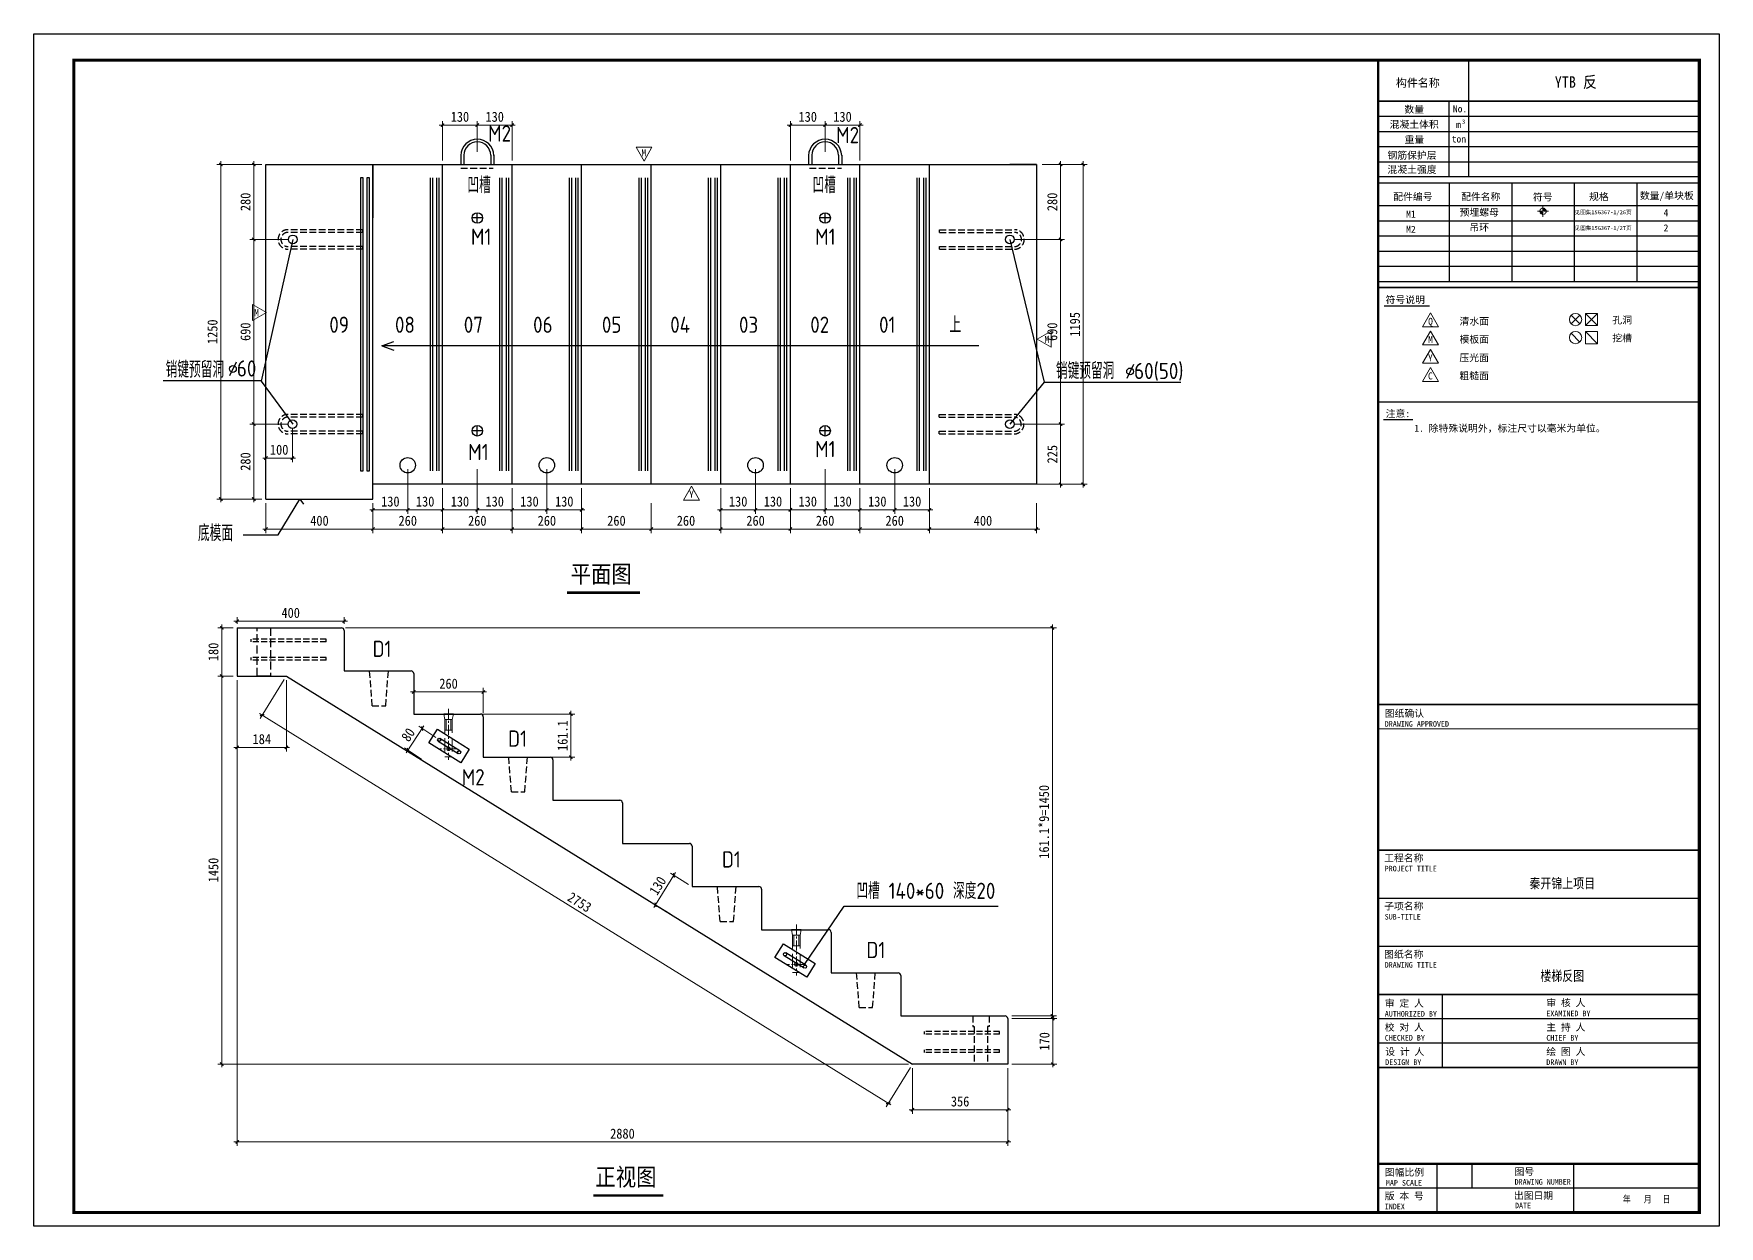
# Model space of a CAD drawing. Extents: x 102111 to 117918, y 52462 to 56917.
# Drawn here: x 102111 to 108411, y 52462 to 56917 of the extents above; entities that cross this region are included whole.
import ezdxf
from ezdxf.enums import TextEntityAlignment as Align

# ---------------------------------------------------------------- set-up
doc = ezdxf.new("R2010")
doc.units = 0
doc.header["$LTSCALE"] = 1000
doc.header["$MEASUREMENT"] = 0
for name, pattern in [('ACAD_ISO10W100', [18, 12, -3, 0, -3]), ('CENTER', [2, 1.25, -0.25, 0.25, -0.25]), ('DASH', [0.35, 0.25, -0.1]), ('DOTE', [2.42, 2, -0.2, 0.02, -0.2])]:
    doc.linetypes.add(name, pattern=pattern)
for name, color, linetype, lineweight in [('YG-中心', 6, 'CENTER', 9), ('YG-虚线', 3, 'Continuous', 5), ('YZ-符号', 23, 'Continuous', 13), ('埋件', 7, 'Continuous', 30), ('轮廓线', 2, 'Continuous', 13)]:
    doc.layers.add(name, color=color, linetype=linetype, lineweight=lineweight)
for name, color, linetype in [('YZ-下划线', 1, 'ACAD_ISO10W100'), ('YZ-标题文字', 2, 'Continuous'), ('图框2', 1, 'Continuous'), ('图框名称', 4, 'Continuous'), ('图框签字栏-图框文字', 255, 'Continuous'), ('图框线', 7, 'Continuous'), ('图签栏说明', 2, 'Continuous')]:
    doc.layers.add(name, color=color, linetype=linetype)
doc.styles.get("Standard").update_dxf_attribs({"font": 'gbenor.shx', "bigfont": 'gbcbig.shx'})
doc.styles.add('YZ-样式 1', font='', dxfattribs={"width": 0.85})
doc.styles.add('YZ-样式 2', font='simhei.ttf', dxfattribs={"width": 0.9})
doc.styles.add('图框签字栏$0$宋体', font='', dxfattribs={"width": 0.8})
doc.styles.add('图签-样式 1', font='arial.ttf', dxfattribs={"width": 0.8})
doc.styles.add('图签-样式 2', font='')
doc.styles.add('图签-黑体', font='simhei.ttf')
doc.styles.get('YZ-样式 1').set_extended_font_data('SimSun')
doc.styles.get('图框签字栏$0$宋体').set_extended_font_data('NSimSun-18030')
doc.styles.get('图签-样式 2').set_extended_font_data('NSimSun')
doc.dimstyles.new('YZ-15', dxfattribs={"dimscale": 15, "dimtxt": 2.5, "dimasz": 0.8, "dimexe": 1, "dimexo": 1, "dimgap": 0.8, "dimtad": 1, "dimdec": 0, "dimzin": 1, "dimdsep": 46, "dimtxsty": 'YZ-样式 2', "dimblk": 'ARCHTICK', "dimcen": 250, "dimdle": 0.8, "dimclrd": 151, "dimclre": 151, "dimclrt": 7, "dimazin": 0, "dimtfac": 1, "dimtdec": 0, "dimtix": 1, "dimtmove": 2, "dimatfit": 2, "dimldrblk": 'ARCHTICK', "dimfxl": 20, "dimlwd": 9, "dimlwe": 9, "dimarcsym": 0})

msp = doc.modelspace()

# ---------------------------------------------------------------- texts
for s, height, p in [('M2', 60.67, (103809, 56514)), ('M2', 60.67, (105109.8, 56508)), ('凹槽', 60.67, (103731.7, 56321.5)), ('凹槽', 60.67, (105021.7, 56321.5)), ('M1', 60.67, (103744.8, 56128.1)), ('M1', 60.67, (105031.3, 56128.1)), ('09', 60.67, (103215.5, 55799.5)), ('08', 60.67, (103460.9, 55799.5)), ('07', 60.67, (103718, 55799.5)), ('06', 60.67, (103977.1, 55799.5)), ('05', 60.67, (104234.2, 55799.5)), ('04', 60.67, (104489.6, 55799.5)), ('03', 60.67, (104746.7, 55799.5)), ('02', 60.67, (105013, 55799.5)), ('01', 60.67, (105270.2, 55799.5)), ('上', 60.7, (105533.3, 55799.5)), ('销键预留洞', 60.67, (102603.8, 55632.2)), ('60', 60.67, (102869.9, 55636.2)), ('销键预留洞', 60.67, (105931.2, 55627.5)), ('60(50)', 60.67, (106223.5, 55626.8)), ('M1', 60.67, (103734.5, 55324)), ('M1', 60.67, (105031.1, 55334.9)), ('底模面', 60.67, (102724.7, 55021.3)), ('D1', 60.67, (103377.2, 54588.8)), ('D1', 60.67, (103883.7, 54253.4)), ('M2', 60.67, (103710.3, 54109)), ('D1', 60.67, (104683, 53802.2)), ('凹槽 140*60 深度20', 60.674, (105185.4, 53684.7)), ('D1', 60.67, (105223, 53463.8))]:
    msp.add_text(s, height=height).set_placement(p)
at = {"color": 1, "lineweight": 13, "style": '图签-黑体'}
for s, p in [('M', (104382.1, 56458.4)), ('M', (102934.6, 55861.8)), ('Q', (107322.4, 55829.3, 2765.1)), ('M', (105888.8, 55761.6)), ('M', (107322.4, 55761.8, 2765.1)), ('Y', (107321.8, 55693, 2765.1)), ('C', (107321.8, 55625.5, 2765.1)), ('Y', (104560.1, 55183.7))]:
    msp.add_text(s, height=26.2, dxfattribs=at).set_placement(p)
at = {"layer": 'YZ-标题文字', "style": 'YZ-样式 1', "width": 0.85}
for s, p in [('平面图', (104117.4, 54845.8)), ('正视图', (104210.1, 52593.7))]:
    msp.add_text(s, height=65.62, dxfattribs=at).set_placement(p, align=Align.BOTTOM_LEFT)
at = {"layer": '图框名称', "color": 2, "linetype": 'Continuous', "style": '图签-样式 1', "width": 0.8}
for s, p in [('秦开锦上项目', (107823.7, 53724.3)), ('楼梯反图', (107823.7, 53378.7))]:
    msp.add_text(s, height=37.5, rotation=0.00002, dxfattribs=at).set_placement(p, align=Align.CENTER)
at = {"layer": '图框名称', "color": 0, "style": '图签-样式 1', "width": 0.8}
msp.add_text('年      月     日', height=26.25, rotation=0.0001, dxfattribs=at).set_placement((108228, 52550.1), align=Align.RIGHT)
at = {"layer": '图框签字栏-图框文字', "style": '图签-黑体'}
for s, height, p in [('构件名称', 30, (107283.9, 56733.3)), ('数量', 26.25, (107270.3, 56634.4)), ('No.', 26.25, (107441.7, 56636.4)), ('混凝土体积', 26.25, (107270.3, 56578.2)), ('m', 26.2, (107435.9, 56577.6)), ('3', 15.9, (107454.7, 56588.4)), ('重量', 26.25, (107270.9, 56520.9)), ('ton', 26.25, (107437.3, 56523.7)), ('钢筋保护层', 26.25, (107262.2, 56462.8)), ('混凝土强度', 26.25, (107262.2, 56409.6)), ('配件编号', 26.25, (107265.4, 56308.2)), ('配件名称', 26.25, (107518.9, 56308.2)), ('符号', 26.24, (107750.8, 56306.7)), ('规格', 26.25, (107960.5, 56308.2)), ('数量/单块板', 26.25, (108214.5, 56312))]:
    msp.add_text(s, height=height, dxfattribs=at).set_placement(p, align=Align.MIDDLE_CENTER)
at = {"layer": '图框签字栏-图框文字', "color": 2, "style": '图签-黑体'}
for s, height, p in [('预埋螺母', 26.25, (107513.4, 56250.1)), ('见图集15G367-1/26页', 15, (107976.2, 56250.1)), ('4', 26.2, (108211.3, 56248.4)), ('M1', 26.25, (107258, 56243.1)), ('M2', 26.25, (107258, 56186.4)), ('吊环', 26.25, (107513.4, 56193.4)), ('见图集15G367-1/27页', 15, (107976.2, 56191.3)), ('2', 26.2, (108211.3, 56191.7))]:
    msp.add_text(s, height=height, dxfattribs=at).set_placement(p, align=Align.MIDDLE_CENTER)
at = {"layer": '图框签字栏-图框文字'}
for s, height, style, p in [('符号说明', 26.25, '图签-黑体', (107163.4, 55909.7)), ('清水面', 26.25, '图签-黑体', (107439.8, 55829.7)), ('孔洞', 26.25, '图签-黑体', (108010.8, 55834.1, -2765.1)), ('模板面', 26.25, '图签-黑体', (107439.8, 55762.2)), ('挖槽', 26.25, '图签-黑体', (108010.8, 55766.6, -2765.1)), ('压光面', 26.25, '图签-黑体', (107439.2, 55693.3)), ('粗糙面', 26.25, '图签-黑体', (107439.2, 55625.8)), ('注意:', 26.25, '图签-黑体', (107163.8, 55484.7)), ('图纸确认', 26.25, '图签-黑体', (107160.3, 54364.8)), ('DRAWING APPROVED', 21, '图框签字栏$0$宋体', (107160.3, 54328)), ('工程名称', 26.25, '图签-黑体', (107158, 53824.4)), ('PROJECT TITLE', 21, '图框签字栏$0$宋体', (107160, 53787.5)), ('子项名称', 26.25, '图签-黑体', (107158, 53644.6)), ('SUB-TITLE', 21, '图框签字栏$0$宋体', (107160, 53607.7)), ('图纸名称', 26.25, '图签-黑体', (107158, 53464.9)), ('DRAWING TITLE', 21, '图框签字栏$0$宋体', (107160, 53428)), ('审 定 人', 26.25, '图签-黑体', (107160.3, 53281.8)), ('审 核 人', 26.25, '图签-黑体', (107764.2, 53283.4)), ('AUTHORIZED BY', 21, '图框签字栏$0$宋体', (107160.3, 53245)), ('EXAMINED BY', 21, '图框签字栏$0$宋体', (107764.2, 53246.5)), ('校 对 人', 26.25, '图签-黑体', (107160.3, 53192.3)), ('CHECKED BY', 21, '图框签字栏$0$宋体', (107160.3, 53155.5)), ('CHIEF BY', 21, '图框签字栏$0$宋体', (107764.1, 53155.5)), ('主 持 人', 26.25, '图签-黑体', (107764.1, 53192.3)), ('设 计 人', 26.25, '图签-黑体', (107161.9, 53101.3)), ('绘 图 人', 26.25, '图签-黑体', (107764.1, 53101.3)), ('DESIGN BY', 21, '图框签字栏$0$宋体', (107161.9, 53064.4)), ('DRAWN BY', 21, '图框签字栏$0$宋体', (107764.1, 53064.4)), ('图幅比例', 26.25, '图签-黑体', (107160.3, 52650.6)), ('图号', 26.25, '图签-黑体', (107645.2, 52653.3)), ('MAP SCALE', 21, '图框签字栏$0$宋体', (107164.5, 52613.7)), ('版 本 号', 26.25, '图签-黑体', (107160.3, 52562.1)), ('INDEX', 21, '图框签字栏$0$宋体', (107160.3, 52525.2)), ('出图日期', 26.25, '图签-黑体', (107642.9, 52563.6)), ('DATE', 21, '图框签字栏$0$宋体', (107647.1, 52529.3))]:
    msp.add_text(s, height=height, dxfattribs=dict(at, style=style)).set_placement(p)
at = {"layer": '图框签字栏-图框文字', "style": '图框签字栏$0$宋体'}
msp.add_text('DRAWING NUMBER', height=21, dxfattribs=at).set_placement((107750.6, 52617.1), align=Align.CENTER)
at = {"layer": '图签栏说明', "style": '图签-黑体', "width": 0.9}
msp.add_text('YTB 反', height=42.96, dxfattribs=at).set_placement((107874.6, 56736.6), align=Align.MIDDLE_CENTER)
at = {"layer": '图签栏说明', "color": 2, "style": '图签-样式 2'}
msp.add_text('1. 除特殊说明外，标注尺寸以毫米为单位。', height=26.25, dxfattribs=at).set_placement((107270.9, 55429.9))

# ---------------------------------------------------------------- blocks, each defined once
blk = doc.blocks.new('_ArchTick')
at = {"color": 0, "linetype": 'ByBlock', "const_width": 0.4}
blk.add_lwpolyline([(-0.5, -0.5), (0.5, 0.5)], dxfattribs=at)
blk = doc.blocks.new('*D225')
at = {"color": 151, "lineweight": 9, "transparency": 16777216}
for p, q in [((102963.6, 56428.7), (102918.2, 56428.7)), ((102933.2, 56440.7), (102933.2, 56136.7)), ((103063.6, 56148.7), (102918.2, 56148.7))]:
    blk.add_line(p, q, dxfattribs=at)
at = {"layer": 'Defpoints', "color": 0, "transparency": 16777216}
for p in [(102978.6, 56428.7), (102933.2, 56148.7), (103078.6, 56148.7)]:
    blk.add_point(p, dxfattribs=at)
at = {"color": 151, "lineweight": 9, "transparency": 16777216, "xscale": 12, "yscale": 12, "zscale": 12}
for p, rotation in [((102933.2, 56428.7), 90), ((102933.2, 56148.7), 270)]:
    blk.add_blockref('_ArchTick', p, dxfattribs=dict(at, rotation=rotation))
at = {"color": 7, "transparency": 16777216, "insert": (102902.3, 56288.7), "char_height": 37.5, "attachment_point": 5, "rotation": 90, "style": 'YZ-样式 2'}
blk.add_mtext('280', dxfattribs=at)
blk = doc.blocks.new('*D226')
at = {"color": 151, "lineweight": 9, "transparency": 16777216}
for p, q in [((103062.4, 55458.7), (102918.2, 55458.7)), ((102933.2, 55470.7), (102933.2, 55166.7)), ((102963.6, 55178.7), (102918.2, 55178.7))]:
    blk.add_line(p, q, dxfattribs=at)
at = {"layer": 'Defpoints', "color": 0, "transparency": 16777216}
for p in [(103077.4, 55458.7), (102933.2, 55178.7), (102978.6, 55178.7)]:
    blk.add_point(p, dxfattribs=at)
at = {"color": 151, "lineweight": 9, "transparency": 16777216, "xscale": 12, "yscale": 12, "zscale": 12}
for p, rotation in [((102933.2, 55458.7), 90), ((102933.2, 55178.7), 270)]:
    blk.add_blockref('_ArchTick', p, dxfattribs=dict(at, rotation=rotation))
at = {"color": 7, "transparency": 16777216, "insert": (102902.3, 55318.7), "char_height": 37.5, "attachment_point": 5, "rotation": 90, "style": 'YZ-样式 2'}
blk.add_mtext('280', dxfattribs=at)
blk = doc.blocks.new('*D201')
at = {"color": 151, "lineweight": 9, "transparency": 16777216}
for p, q in [((103063.6, 56148.7), (102918.2, 56148.7)), ((102933.2, 56160.7), (102933.2, 55446.7)), ((103062.4, 55458.7), (102918.2, 55458.7))]:
    blk.add_line(p, q, dxfattribs=at)
at = {"layer": 'Defpoints', "color": 0, "transparency": 16777216}
for p in [(103078.6, 56148.7), (102933.2, 55458.7), (103077.4, 55458.7)]:
    blk.add_point(p, dxfattribs=at)
at = {"color": 151, "lineweight": 9, "transparency": 16777216, "xscale": 12, "yscale": 12, "zscale": 12}
for p, rotation in [((102933.2, 56148.7), 90), ((102933.2, 55458.7), 270)]:
    blk.add_blockref('_ArchTick', p, dxfattribs=dict(at, rotation=rotation))
at = {"color": 7, "transparency": 16777216, "insert": (102902.3, 55803.7), "char_height": 37.5, "attachment_point": 5, "rotation": 90, "style": 'YZ-样式 2'}
blk.add_mtext('690', dxfattribs=at)
blk = doc.blocks.new('*D202')
at = {"color": 151, "lineweight": 9, "transparency": 16777216}
for p, q in [((102963.6, 56428.7), (102794.9, 56428.7)), ((102809.9, 56440.7), (102809.9, 55166.7)), ((102963.6, 55178.7), (102794.9, 55178.7))]:
    blk.add_line(p, q, dxfattribs=at)
at = {"layer": 'Defpoints', "color": 0, "transparency": 16777216}
for p in [(102978.6, 56428.7), (102809.9, 55178.7), (102978.6, 55178.7)]:
    blk.add_point(p, dxfattribs=at)
at = {"color": 151, "lineweight": 9, "transparency": 16777216, "xscale": 12, "yscale": 12, "zscale": 12}
for p, rotation in [((102809.9, 56428.7), 90), ((102809.9, 55178.7), 270)]:
    blk.add_blockref('_ArchTick', p, dxfattribs=dict(at, rotation=rotation))
at = {"color": 7, "transparency": 16777216, "insert": (102778.9, 55803.7), "char_height": 37.5, "attachment_point": 5, "rotation": 90, "style": 'YZ-样式 2'}
blk.add_mtext('1250', dxfattribs=at)
blk = doc.blocks.new('*D227')
at = {"color": 151, "lineweight": 9, "transparency": 16777216}
for p, q in [((102978.6, 55443.7), (102978.6, 55316.7)), ((103077.4, 55443.7), (103077.4, 55316.7)), ((103089.4, 55331.7), (102966.6, 55331.7))]:
    blk.add_line(p, q, dxfattribs=at)
at = {"layer": 'Defpoints', "color": 0, "transparency": 16777216}
for p in [(102978.6, 55458.7), (103077.4, 55458.7), (102978.6, 55331.7)]:
    blk.add_point(p, dxfattribs=at)
at = {"color": 151, "lineweight": 9, "transparency": 16777216, "xscale": 12, "yscale": 12, "zscale": 12, "rotation": 180}
blk.add_blockref('_ArchTick', (102978.6, 55331.7), dxfattribs=at)
at = {"color": 151, "lineweight": 9, "transparency": 16777216, "xscale": 12, "yscale": 12, "zscale": 12}
blk.add_blockref('_ArchTick', (103077.4, 55331.7), dxfattribs=at)
at = {"color": 7, "transparency": 16777216, "insert": (103028, 55362.7), "char_height": 37.5, "attachment_point": 5, "style": 'YZ-样式 2'}
blk.add_mtext('100', dxfattribs=at)
blk = doc.blocks.new('*D203')
at = {"color": 151, "lineweight": 9, "transparency": 16777216}
for p, q in [((105458.6, 55163.7), (105458.6, 55051.5)), ((105858.6, 55163.7), (105858.6, 55051.5)), ((105870.6, 55066.5), (105446.6, 55066.5))]:
    blk.add_line(p, q, dxfattribs=at)
at = {"layer": 'Defpoints', "color": 0, "transparency": 16777216}
for p in [(105458.6, 55178.7), (105858.6, 55178.7), (105458.6, 55066.5)]:
    blk.add_point(p, dxfattribs=at)
at = {"color": 151, "lineweight": 9, "transparency": 16777216, "xscale": 12, "yscale": 12, "zscale": 12, "rotation": 180}
blk.add_blockref('_ArchTick', (105458.6, 55066.5), dxfattribs=at)
at = {"color": 151, "lineweight": 9, "transparency": 16777216, "xscale": 12, "yscale": 12, "zscale": 12}
blk.add_blockref('_ArchTick', (105858.6, 55066.5), dxfattribs=at)
at = {"color": 7, "transparency": 16777216, "insert": (105658.6, 55097.5), "char_height": 37.5, "attachment_point": 5, "style": 'YZ-样式 2'}
blk.add_mtext('400', dxfattribs=at)
blk = doc.blocks.new('*D204')
at = {"color": 151, "lineweight": 9, "transparency": 16777216}
for p, q in [((105198.6, 55163.7), (105198.6, 55051.5)), ((105458.6, 55163.7), (105458.6, 55051.5)), ((105470.6, 55066.5), (105186.6, 55066.5))]:
    blk.add_line(p, q, dxfattribs=at)
at = {"layer": 'Defpoints', "color": 0, "transparency": 16777216}
for p in [(105198.6, 55178.7), (105458.6, 55178.7), (105198.6, 55066.5)]:
    blk.add_point(p, dxfattribs=at)
at = {"color": 151, "lineweight": 9, "transparency": 16777216, "xscale": 12, "yscale": 12, "zscale": 12, "rotation": 180}
blk.add_blockref('_ArchTick', (105198.6, 55066.5), dxfattribs=at)
at = {"color": 151, "lineweight": 9, "transparency": 16777216, "xscale": 12, "yscale": 12, "zscale": 12}
blk.add_blockref('_ArchTick', (105458.6, 55066.5), dxfattribs=at)
at = {"color": 7, "transparency": 16777216, "insert": (105328.6, 55097.5), "char_height": 37.5, "attachment_point": 5, "style": 'YZ-样式 2'}
blk.add_mtext('260', dxfattribs=at)
blk = doc.blocks.new('*D205')
at = {"color": 151, "lineweight": 9, "transparency": 16777216}
for p, q in [((104938.6, 55163.7), (104938.6, 55051.5)), ((105198.6, 55163.7), (105198.6, 55051.5)), ((105210.6, 55066.5), (104926.6, 55066.5))]:
    blk.add_line(p, q, dxfattribs=at)
at = {"layer": 'Defpoints', "color": 0, "transparency": 16777216}
for p in [(104938.6, 55178.7), (105198.6, 55178.7), (104938.6, 55066.5)]:
    blk.add_point(p, dxfattribs=at)
at = {"color": 151, "lineweight": 9, "transparency": 16777216, "xscale": 12, "yscale": 12, "zscale": 12, "rotation": 180}
blk.add_blockref('_ArchTick', (104938.6, 55066.5), dxfattribs=at)
at = {"color": 151, "lineweight": 9, "transparency": 16777216, "xscale": 12, "yscale": 12, "zscale": 12}
blk.add_blockref('_ArchTick', (105198.6, 55066.5), dxfattribs=at)
at = {"color": 7, "transparency": 16777216, "insert": (105068.6, 55097.5), "char_height": 37.5, "attachment_point": 5, "style": 'YZ-样式 2'}
blk.add_mtext('260', dxfattribs=at)
blk = doc.blocks.new('*D206')
at = {"color": 151, "lineweight": 9, "transparency": 16777216}
for p, q in [((104678.6, 55163.7), (104678.6, 55051.5)), ((104938.6, 55163.7), (104938.6, 55051.5)), ((104950.6, 55066.5), (104666.6, 55066.5))]:
    blk.add_line(p, q, dxfattribs=at)
at = {"layer": 'Defpoints', "color": 0, "transparency": 16777216}
for p in [(104678.6, 55178.7), (104938.6, 55178.7), (104678.6, 55066.5)]:
    blk.add_point(p, dxfattribs=at)
at = {"color": 151, "lineweight": 9, "transparency": 16777216, "xscale": 12, "yscale": 12, "zscale": 12, "rotation": 180}
blk.add_blockref('_ArchTick', (104678.6, 55066.5), dxfattribs=at)
at = {"color": 151, "lineweight": 9, "transparency": 16777216, "xscale": 12, "yscale": 12, "zscale": 12}
blk.add_blockref('_ArchTick', (104938.6, 55066.5), dxfattribs=at)
at = {"color": 7, "transparency": 16777216, "insert": (104808.6, 55097.5), "char_height": 37.5, "attachment_point": 5, "style": 'YZ-样式 2'}
blk.add_mtext('260', dxfattribs=at)
blk = doc.blocks.new('*D207')
at = {"color": 151, "lineweight": 9, "transparency": 16777216}
for p, q in [((104418.6, 55163.7), (104418.6, 55051.5)), ((104678.6, 55163.7), (104678.6, 55051.5)), ((104690.6, 55066.5), (104406.6, 55066.5))]:
    blk.add_line(p, q, dxfattribs=at)
at = {"layer": 'Defpoints', "color": 0, "transparency": 16777216}
for p in [(104418.6, 55178.7), (104678.6, 55178.7), (104418.6, 55066.5)]:
    blk.add_point(p, dxfattribs=at)
at = {"color": 151, "lineweight": 9, "transparency": 16777216, "xscale": 12, "yscale": 12, "zscale": 12, "rotation": 180}
blk.add_blockref('_ArchTick', (104418.6, 55066.5), dxfattribs=at)
at = {"color": 151, "lineweight": 9, "transparency": 16777216, "xscale": 12, "yscale": 12, "zscale": 12}
blk.add_blockref('_ArchTick', (104678.6, 55066.5), dxfattribs=at)
at = {"color": 7, "transparency": 16777216, "insert": (104548.6, 55097.5), "char_height": 37.5, "attachment_point": 5, "style": 'YZ-样式 2'}
blk.add_mtext('260', dxfattribs=at)
blk = doc.blocks.new('*D208')
at = {"color": 151, "lineweight": 9, "transparency": 16777216}
for p, q in [((104158.6, 55163.7), (104158.6, 55051.5)), ((104418.6, 55163.7), (104418.6, 55051.5)), ((104430.6, 55066.5), (104146.6, 55066.5))]:
    blk.add_line(p, q, dxfattribs=at)
at = {"layer": 'Defpoints', "color": 0, "transparency": 16777216}
for p in [(104158.6, 55178.7), (104418.6, 55178.7), (104158.6, 55066.5)]:
    blk.add_point(p, dxfattribs=at)
at = {"color": 151, "lineweight": 9, "transparency": 16777216, "xscale": 12, "yscale": 12, "zscale": 12, "rotation": 180}
blk.add_blockref('_ArchTick', (104158.6, 55066.5), dxfattribs=at)
at = {"color": 151, "lineweight": 9, "transparency": 16777216, "xscale": 12, "yscale": 12, "zscale": 12}
blk.add_blockref('_ArchTick', (104418.6, 55066.5), dxfattribs=at)
at = {"color": 7, "transparency": 16777216, "insert": (104288.6, 55097.5), "char_height": 37.5, "attachment_point": 5, "style": 'YZ-样式 2'}
blk.add_mtext('260', dxfattribs=at)
blk = doc.blocks.new('*D209')
at = {"color": 151, "lineweight": 9, "transparency": 16777216}
for p, q in [((103898.6, 55163.7), (103898.6, 55051.5)), ((104158.6, 55163.7), (104158.6, 55051.5)), ((104170.6, 55066.5), (103886.6, 55066.5))]:
    blk.add_line(p, q, dxfattribs=at)
at = {"layer": 'Defpoints', "color": 0, "transparency": 16777216}
for p in [(103898.6, 55178.7), (104158.6, 55178.7), (103898.6, 55066.5)]:
    blk.add_point(p, dxfattribs=at)
at = {"color": 151, "lineweight": 9, "transparency": 16777216, "xscale": 12, "yscale": 12, "zscale": 12, "rotation": 180}
blk.add_blockref('_ArchTick', (103898.6, 55066.5), dxfattribs=at)
at = {"color": 151, "lineweight": 9, "transparency": 16777216, "xscale": 12, "yscale": 12, "zscale": 12}
blk.add_blockref('_ArchTick', (104158.6, 55066.5), dxfattribs=at)
at = {"color": 7, "transparency": 16777216, "insert": (104028.6, 55097.5), "char_height": 37.5, "attachment_point": 5, "style": 'YZ-样式 2'}
blk.add_mtext('260', dxfattribs=at)
blk = doc.blocks.new('*D210')
at = {"color": 151, "lineweight": 9, "transparency": 16777216}
for p, q in [((103638.6, 55163.7), (103638.6, 55051.5)), ((103898.6, 55163.7), (103898.6, 55051.5)), ((103910.6, 55066.5), (103626.6, 55066.5))]:
    blk.add_line(p, q, dxfattribs=at)
at = {"layer": 'Defpoints', "color": 0, "transparency": 16777216}
for p in [(103638.6, 55178.7), (103898.6, 55178.7), (103638.6, 55066.5)]:
    blk.add_point(p, dxfattribs=at)
at = {"color": 151, "lineweight": 9, "transparency": 16777216, "xscale": 12, "yscale": 12, "zscale": 12, "rotation": 180}
blk.add_blockref('_ArchTick', (103638.6, 55066.5), dxfattribs=at)
at = {"color": 151, "lineweight": 9, "transparency": 16777216, "xscale": 12, "yscale": 12, "zscale": 12}
blk.add_blockref('_ArchTick', (103898.6, 55066.5), dxfattribs=at)
at = {"color": 7, "transparency": 16777216, "insert": (103768.6, 55097.5), "char_height": 37.5, "attachment_point": 5, "style": 'YZ-样式 2'}
blk.add_mtext('260', dxfattribs=at)
blk = doc.blocks.new('*D211')
at = {"color": 151, "lineweight": 9, "transparency": 16777216}
for p, q in [((103378.6, 55163.7), (103378.6, 55051.5)), ((103638.6, 55163.7), (103638.6, 55051.5)), ((103650.6, 55066.5), (103366.6, 55066.5))]:
    blk.add_line(p, q, dxfattribs=at)
at = {"layer": 'Defpoints', "color": 0, "transparency": 16777216}
for p in [(103378.6, 55178.7), (103638.6, 55178.7), (103378.6, 55066.5)]:
    blk.add_point(p, dxfattribs=at)
at = {"color": 151, "lineweight": 9, "transparency": 16777216, "xscale": 12, "yscale": 12, "zscale": 12, "rotation": 180}
blk.add_blockref('_ArchTick', (103378.6, 55066.5), dxfattribs=at)
at = {"color": 151, "lineweight": 9, "transparency": 16777216, "xscale": 12, "yscale": 12, "zscale": 12}
blk.add_blockref('_ArchTick', (103638.6, 55066.5), dxfattribs=at)
at = {"color": 7, "transparency": 16777216, "insert": (103508.6, 55097.5), "char_height": 37.5, "attachment_point": 5, "style": 'YZ-样式 2'}
blk.add_mtext('260', dxfattribs=at)
blk = doc.blocks.new('*D212')
at = {"color": 151, "lineweight": 9, "transparency": 16777216}
for p, q in [((102978.6, 55163.7), (102978.6, 55051.5)), ((103378.6, 55163.7), (103378.6, 55051.5)), ((103390.6, 55066.5), (102966.6, 55066.5))]:
    blk.add_line(p, q, dxfattribs=at)
at = {"layer": 'Defpoints', "color": 0, "transparency": 16777216}
for p in [(102978.6, 55178.7), (103378.6, 55178.7), (102978.6, 55066.5)]:
    blk.add_point(p, dxfattribs=at)
at = {"color": 151, "lineweight": 9, "transparency": 16777216, "xscale": 12, "yscale": 12, "zscale": 12, "rotation": 180}
blk.add_blockref('_ArchTick', (102978.6, 55066.5), dxfattribs=at)
at = {"color": 151, "lineweight": 9, "transparency": 16777216, "xscale": 12, "yscale": 12, "zscale": 12}
blk.add_blockref('_ArchTick', (103378.6, 55066.5), dxfattribs=at)
at = {"color": 7, "transparency": 16777216, "insert": (103178.6, 55097.5), "char_height": 37.5, "attachment_point": 5, "style": 'YZ-样式 2'}
blk.add_mtext('400', dxfattribs=at)
blk = doc.blocks.new('*D228')
at = {"color": 151, "lineweight": 9, "transparency": 16777216}
for p, q in [((103508.6, 55289.9), (103508.6, 55123.3)), ((103366.6, 55138.3), (103520.6, 55138.3)), ((103378.6, 55163.7), (103378.6, 55123.3))]:
    blk.add_line(p, q, dxfattribs=at)
at = {"layer": 'Defpoints', "color": 0, "transparency": 16777216}
for p in [(103508.6, 55304.9), (103378.6, 55178.7), (103508.6, 55138.3)]:
    blk.add_point(p, dxfattribs=at)
at = {"color": 151, "lineweight": 9, "transparency": 16777216, "xscale": 12, "yscale": 12, "zscale": 12, "rotation": 180}
blk.add_blockref('_ArchTick', (103378.6, 55138.3), dxfattribs=at)
at = {"color": 151, "lineweight": 9, "transparency": 16777216, "xscale": 12, "yscale": 12, "zscale": 12}
blk.add_blockref('_ArchTick', (103508.6, 55138.3), dxfattribs=at)
at = {"color": 7, "transparency": 16777216, "insert": (103443.6, 55169.2), "char_height": 37.5, "attachment_point": 5, "style": 'YZ-样式 2'}
blk.add_mtext('130', dxfattribs=at)
blk = doc.blocks.new('*D229')
at = {"color": 151, "lineweight": 9, "transparency": 16777216}
for p, q in [((103508.6, 55289.9), (103508.6, 55123.3)), ((103638.6, 55218.7), (103638.6, 55123.3)), ((103496.6, 55138.3), (103650.6, 55138.3))]:
    blk.add_line(p, q, dxfattribs=at)
at = {"layer": 'Defpoints', "color": 0, "transparency": 16777216}
for p in [(103508.6, 55304.9), (103638.6, 55233.7), (103638.6, 55138.3)]:
    blk.add_point(p, dxfattribs=at)
at = {"color": 151, "lineweight": 9, "transparency": 16777216, "xscale": 12, "yscale": 12, "zscale": 12, "rotation": 180}
blk.add_blockref('_ArchTick', (103508.6, 55138.3), dxfattribs=at)
at = {"color": 151, "lineweight": 9, "transparency": 16777216, "xscale": 12, "yscale": 12, "zscale": 12}
blk.add_blockref('_ArchTick', (103638.6, 55138.3), dxfattribs=at)
at = {"color": 7, "transparency": 16777216, "insert": (103573.6, 55169.2), "char_height": 37.5, "attachment_point": 5, "style": 'YZ-样式 2'}
blk.add_mtext('130', dxfattribs=at)
blk = doc.blocks.new('*D213')
at = {"color": 151, "lineweight": 9, "transparency": 16777216}
for p, q in [((103768.6, 55289.9), (103768.6, 55123.3)), ((103638.6, 55218.7), (103638.6, 55123.3)), ((103626.6, 55138.3), (103780.6, 55138.3))]:
    blk.add_line(p, q, dxfattribs=at)
at = {"layer": 'Defpoints', "color": 0, "transparency": 16777216}
for p in [(103768.6, 55304.9), (103638.6, 55233.7), (103768.6, 55138.3)]:
    blk.add_point(p, dxfattribs=at)
at = {"color": 151, "lineweight": 9, "transparency": 16777216, "xscale": 12, "yscale": 12, "zscale": 12, "rotation": 180}
blk.add_blockref('_ArchTick', (103638.6, 55138.3), dxfattribs=at)
at = {"color": 151, "lineweight": 9, "transparency": 16777216, "xscale": 12, "yscale": 12, "zscale": 12}
blk.add_blockref('_ArchTick', (103768.6, 55138.3), dxfattribs=at)
at = {"color": 7, "transparency": 16777216, "insert": (103703.6, 55169.2), "char_height": 37.5, "attachment_point": 5, "style": 'YZ-样式 2'}
blk.add_mtext('130', dxfattribs=at)
blk = doc.blocks.new('*D214')
at = {"color": 151, "lineweight": 9, "transparency": 16777216}
for p, q in [((103768.6, 55289.9), (103768.6, 55123.3)), ((103898.6, 55218.7), (103898.6, 55123.3)), ((103756.6, 55138.3), (103910.6, 55138.3))]:
    blk.add_line(p, q, dxfattribs=at)
at = {"layer": 'Defpoints', "color": 0, "transparency": 16777216}
for p in [(103768.6, 55304.9), (103898.6, 55233.7), (103898.6, 55138.3)]:
    blk.add_point(p, dxfattribs=at)
at = {"color": 151, "lineweight": 9, "transparency": 16777216, "xscale": 12, "yscale": 12, "zscale": 12, "rotation": 180}
blk.add_blockref('_ArchTick', (103768.6, 55138.3), dxfattribs=at)
at = {"color": 151, "lineweight": 9, "transparency": 16777216, "xscale": 12, "yscale": 12, "zscale": 12}
blk.add_blockref('_ArchTick', (103898.6, 55138.3), dxfattribs=at)
at = {"color": 7, "transparency": 16777216, "insert": (103833.6, 55169.2), "char_height": 37.5, "attachment_point": 5, "style": 'YZ-样式 2'}
blk.add_mtext('130', dxfattribs=at)
blk = doc.blocks.new('*D215')
at = {"color": 151, "lineweight": 9, "transparency": 16777216}
for p, q in [((104028.6, 55289.9), (104028.6, 55123.3)), ((103898.6, 55218.7), (103898.6, 55123.3)), ((103886.6, 55138.3), (104040.6, 55138.3))]:
    blk.add_line(p, q, dxfattribs=at)
at = {"layer": 'Defpoints', "color": 0, "transparency": 16777216}
for p in [(104028.6, 55304.9), (103898.6, 55233.7), (104028.6, 55138.3)]:
    blk.add_point(p, dxfattribs=at)
at = {"color": 151, "lineweight": 9, "transparency": 16777216, "xscale": 12, "yscale": 12, "zscale": 12, "rotation": 180}
blk.add_blockref('_ArchTick', (103898.6, 55138.3), dxfattribs=at)
at = {"color": 151, "lineweight": 9, "transparency": 16777216, "xscale": 12, "yscale": 12, "zscale": 12}
blk.add_blockref('_ArchTick', (104028.6, 55138.3), dxfattribs=at)
at = {"color": 7, "transparency": 16777216, "insert": (103963.6, 55169.2), "char_height": 37.5, "attachment_point": 5, "style": 'YZ-样式 2'}
blk.add_mtext('130', dxfattribs=at)
blk = doc.blocks.new('*D216')
at = {"color": 151, "lineweight": 9, "transparency": 16777216}
for p, q in [((104028.6, 55289.9), (104028.6, 55123.3)), ((104158.6, 55218.7), (104158.6, 55123.3)), ((104016.6, 55138.3), (104170.6, 55138.3))]:
    blk.add_line(p, q, dxfattribs=at)
at = {"layer": 'Defpoints', "color": 0, "transparency": 16777216}
for p in [(104028.6, 55304.9), (104158.6, 55233.7), (104158.6, 55138.3)]:
    blk.add_point(p, dxfattribs=at)
at = {"color": 151, "lineweight": 9, "transparency": 16777216, "xscale": 12, "yscale": 12, "zscale": 12, "rotation": 180}
blk.add_blockref('_ArchTick', (104028.6, 55138.3), dxfattribs=at)
at = {"color": 151, "lineweight": 9, "transparency": 16777216, "xscale": 12, "yscale": 12, "zscale": 12}
blk.add_blockref('_ArchTick', (104158.6, 55138.3), dxfattribs=at)
at = {"color": 7, "transparency": 16777216, "insert": (104093.6, 55169.2), "char_height": 37.5, "attachment_point": 5, "style": 'YZ-样式 2'}
blk.add_mtext('130', dxfattribs=at)
blk = doc.blocks.new('*D217')
at = {"color": 151, "lineweight": 9, "transparency": 16777216}
for p, q in [((104808.6, 55289.9), (104808.6, 55123.3)), ((104678.6, 55218.7), (104678.6, 55123.3)), ((104666.6, 55138.3), (104820.6, 55138.3))]:
    blk.add_line(p, q, dxfattribs=at)
at = {"layer": 'Defpoints', "color": 0, "transparency": 16777216}
for p in [(104808.6, 55304.9), (104678.6, 55233.7), (104808.6, 55138.3)]:
    blk.add_point(p, dxfattribs=at)
at = {"color": 151, "lineweight": 9, "transparency": 16777216, "xscale": 12, "yscale": 12, "zscale": 12, "rotation": 180}
blk.add_blockref('_ArchTick', (104678.6, 55138.3), dxfattribs=at)
at = {"color": 151, "lineweight": 9, "transparency": 16777216, "xscale": 12, "yscale": 12, "zscale": 12}
blk.add_blockref('_ArchTick', (104808.6, 55138.3), dxfattribs=at)
at = {"color": 7, "transparency": 16777216, "insert": (104743.6, 55169.2), "char_height": 37.5, "attachment_point": 5, "style": 'YZ-样式 2'}
blk.add_mtext('130', dxfattribs=at)
blk = doc.blocks.new('*D218')
at = {"color": 151, "lineweight": 9, "transparency": 16777216}
for p, q in [((104808.6, 55289.9), (104808.6, 55123.3)), ((104938.6, 55218.7), (104938.6, 55123.3)), ((104796.6, 55138.3), (104950.6, 55138.3))]:
    blk.add_line(p, q, dxfattribs=at)
at = {"layer": 'Defpoints', "color": 0, "transparency": 16777216}
for p in [(104808.6, 55304.9), (104938.6, 55233.7), (104938.6, 55138.3)]:
    blk.add_point(p, dxfattribs=at)
at = {"color": 151, "lineweight": 9, "transparency": 16777216, "xscale": 12, "yscale": 12, "zscale": 12, "rotation": 180}
blk.add_blockref('_ArchTick', (104808.6, 55138.3), dxfattribs=at)
at = {"color": 151, "lineweight": 9, "transparency": 16777216, "xscale": 12, "yscale": 12, "zscale": 12}
blk.add_blockref('_ArchTick', (104938.6, 55138.3), dxfattribs=at)
at = {"color": 7, "transparency": 16777216, "insert": (104873.6, 55169.2), "char_height": 37.5, "attachment_point": 5, "style": 'YZ-样式 2'}
blk.add_mtext('130', dxfattribs=at)
blk = doc.blocks.new('*D219')
at = {"color": 151, "lineweight": 9, "transparency": 16777216}
for p, q in [((105068.6, 55289.9), (105068.6, 55123.3)), ((104938.6, 55218.7), (104938.6, 55123.3)), ((104926.6, 55138.3), (105080.6, 55138.3))]:
    blk.add_line(p, q, dxfattribs=at)
at = {"layer": 'Defpoints', "color": 0, "transparency": 16777216}
for p in [(105068.6, 55304.9), (104938.6, 55233.7), (105068.6, 55138.3)]:
    blk.add_point(p, dxfattribs=at)
at = {"color": 151, "lineweight": 9, "transparency": 16777216, "xscale": 12, "yscale": 12, "zscale": 12, "rotation": 180}
blk.add_blockref('_ArchTick', (104938.6, 55138.3), dxfattribs=at)
at = {"color": 151, "lineweight": 9, "transparency": 16777216, "xscale": 12, "yscale": 12, "zscale": 12}
blk.add_blockref('_ArchTick', (105068.6, 55138.3), dxfattribs=at)
at = {"color": 7, "transparency": 16777216, "insert": (105003.6, 55169.2), "char_height": 37.5, "attachment_point": 5, "style": 'YZ-样式 2'}
blk.add_mtext('130', dxfattribs=at)
blk = doc.blocks.new('*D220')
at = {"color": 151, "lineweight": 9, "transparency": 16777216}
for p, q in [((105068.6, 55289.9), (105068.6, 55123.3)), ((105198.6, 55218.7), (105198.6, 55123.3)), ((105056.6, 55138.3), (105210.6, 55138.3))]:
    blk.add_line(p, q, dxfattribs=at)
at = {"layer": 'Defpoints', "color": 0, "transparency": 16777216}
for p in [(105068.6, 55304.9), (105198.6, 55233.7), (105198.6, 55138.3)]:
    blk.add_point(p, dxfattribs=at)
at = {"color": 151, "lineweight": 9, "transparency": 16777216, "xscale": 12, "yscale": 12, "zscale": 12, "rotation": 180}
blk.add_blockref('_ArchTick', (105068.6, 55138.3), dxfattribs=at)
at = {"color": 151, "lineweight": 9, "transparency": 16777216, "xscale": 12, "yscale": 12, "zscale": 12}
blk.add_blockref('_ArchTick', (105198.6, 55138.3), dxfattribs=at)
at = {"color": 7, "transparency": 16777216, "insert": (105133.6, 55169.2), "char_height": 37.5, "attachment_point": 5, "style": 'YZ-样式 2'}
blk.add_mtext('130', dxfattribs=at)
blk = doc.blocks.new('*D221')
at = {"color": 151, "lineweight": 9, "transparency": 16777216}
for p, q in [((105328.6, 55289.9), (105328.6, 55123.3)), ((105198.6, 55218.7), (105198.6, 55123.3)), ((105186.6, 55138.3), (105340.6, 55138.3))]:
    blk.add_line(p, q, dxfattribs=at)
at = {"layer": 'Defpoints', "color": 0, "transparency": 16777216}
for p in [(105328.6, 55304.9), (105198.6, 55233.7), (105328.6, 55138.3)]:
    blk.add_point(p, dxfattribs=at)
at = {"color": 151, "lineweight": 9, "transparency": 16777216, "xscale": 12, "yscale": 12, "zscale": 12, "rotation": 180}
blk.add_blockref('_ArchTick', (105198.6, 55138.3), dxfattribs=at)
at = {"color": 151, "lineweight": 9, "transparency": 16777216, "xscale": 12, "yscale": 12, "zscale": 12}
blk.add_blockref('_ArchTick', (105328.6, 55138.3), dxfattribs=at)
at = {"color": 7, "transparency": 16777216, "insert": (105263.6, 55169.2), "char_height": 37.5, "attachment_point": 5, "style": 'YZ-样式 2'}
blk.add_mtext('130', dxfattribs=at)
blk = doc.blocks.new('*D222')
at = {"color": 151, "lineweight": 9, "transparency": 16777216}
for p, q in [((105328.6, 55289.9), (105328.6, 55123.3)), ((105458.6, 55218.7), (105458.6, 55123.3)), ((105316.6, 55138.3), (105470.6, 55138.3))]:
    blk.add_line(p, q, dxfattribs=at)
at = {"layer": 'Defpoints', "color": 0, "transparency": 16777216}
for p in [(105328.6, 55304.9), (105458.6, 55233.7), (105458.6, 55138.3)]:
    blk.add_point(p, dxfattribs=at)
at = {"color": 151, "lineweight": 9, "transparency": 16777216, "xscale": 12, "yscale": 12, "zscale": 12, "rotation": 180}
blk.add_blockref('_ArchTick', (105328.6, 55138.3), dxfattribs=at)
at = {"color": 151, "lineweight": 9, "transparency": 16777216, "xscale": 12, "yscale": 12, "zscale": 12}
blk.add_blockref('_ArchTick', (105458.6, 55138.3), dxfattribs=at)
at = {"color": 7, "transparency": 16777216, "insert": (105393.6, 55169.2), "char_height": 37.5, "attachment_point": 5, "style": 'YZ-样式 2'}
blk.add_mtext('130', dxfattribs=at)
blk = doc.blocks.new('*D230')
at = {"color": 151, "lineweight": 9, "transparency": 16777216}
for p, q in [((103780.6, 56575.6), (103626.6, 56575.6)), ((103638.6, 56443.7), (103638.6, 56590.6)), ((103768.6, 56477.7), (103768.6, 56590.6))]:
    blk.add_line(p, q, dxfattribs=at)
at = {"layer": 'Defpoints', "color": 0, "transparency": 16777216}
for p in [(103638.6, 56575.6), (103768.6, 56462.7), (103638.6, 56428.7)]:
    blk.add_point(p, dxfattribs=at)
at = {"color": 151, "lineweight": 9, "transparency": 16777216, "xscale": 12, "yscale": 12, "zscale": 12, "rotation": 180}
blk.add_blockref('_ArchTick', (103638.6, 56575.6), dxfattribs=at)
at = {"color": 151, "lineweight": 9, "transparency": 16777216, "xscale": 12, "yscale": 12, "zscale": 12}
blk.add_blockref('_ArchTick', (103768.6, 56575.6), dxfattribs=at)
at = {"color": 7, "transparency": 16777216, "insert": (103703.6, 56606.5), "char_height": 37.5, "attachment_point": 5, "style": 'YZ-样式 2'}
blk.add_mtext('130', dxfattribs=at)
blk = doc.blocks.new('*D231')
at = {"color": 151, "lineweight": 9, "transparency": 16777216}
for p, q in [((103756.6, 56575.6), (103910.6, 56575.6)), ((103768.6, 56475.6), (103768.6, 56590.6)), ((103898.6, 56443.7), (103898.6, 56590.6))]:
    blk.add_line(p, q, dxfattribs=at)
at = {"layer": 'Defpoints', "color": 0, "transparency": 16777216}
for p in [(103898.6, 56575.6), (103768.6, 56460.6), (103898.6, 56428.7)]:
    blk.add_point(p, dxfattribs=at)
at = {"color": 151, "lineweight": 9, "transparency": 16777216, "xscale": 12, "yscale": 12, "zscale": 12, "rotation": 180}
blk.add_blockref('_ArchTick', (103768.6, 56575.6), dxfattribs=at)
at = {"color": 151, "lineweight": 9, "transparency": 16777216, "xscale": 12, "yscale": 12, "zscale": 12}
blk.add_blockref('_ArchTick', (103898.6, 56575.6), dxfattribs=at)
at = {"color": 7, "transparency": 16777216, "insert": (103833.6, 56606.5), "char_height": 37.5, "attachment_point": 5, "style": 'YZ-样式 2'}
blk.add_mtext('130', dxfattribs=at)
blk = doc.blocks.new('*D223')
at = {"color": 151, "lineweight": 9, "transparency": 16777216}
for p, q in [((105080.6, 56575.6), (104926.6, 56575.6)), ((104938.6, 56443.7), (104938.6, 56590.6)), ((105068.6, 56477.7), (105068.6, 56590.6))]:
    blk.add_line(p, q, dxfattribs=at)
at = {"layer": 'Defpoints', "color": 0, "transparency": 16777216}
for p in [(104938.6, 56575.6), (105068.6, 56462.7), (104938.6, 56428.7)]:
    blk.add_point(p, dxfattribs=at)
at = {"color": 151, "lineweight": 9, "transparency": 16777216, "xscale": 12, "yscale": 12, "zscale": 12, "rotation": 180}
blk.add_blockref('_ArchTick', (104938.6, 56575.6), dxfattribs=at)
at = {"color": 151, "lineweight": 9, "transparency": 16777216, "xscale": 12, "yscale": 12, "zscale": 12}
blk.add_blockref('_ArchTick', (105068.6, 56575.6), dxfattribs=at)
at = {"color": 7, "transparency": 16777216, "insert": (105003.6, 56606.5), "char_height": 37.5, "attachment_point": 5, "style": 'YZ-样式 2'}
blk.add_mtext('130', dxfattribs=at)
blk = doc.blocks.new('*D224')
at = {"color": 151, "lineweight": 9, "transparency": 16777216}
for p, q in [((105056.6, 56575.6), (105210.6, 56575.6)), ((105068.6, 56475.6), (105068.6, 56590.6)), ((105198.6, 56443.7), (105198.6, 56590.6))]:
    blk.add_line(p, q, dxfattribs=at)
at = {"layer": 'Defpoints', "color": 0, "transparency": 16777216}
for p in [(105198.6, 56575.6), (105068.6, 56460.6), (105198.6, 56428.7)]:
    blk.add_point(p, dxfattribs=at)
at = {"color": 151, "lineweight": 9, "transparency": 16777216, "xscale": 12, "yscale": 12, "zscale": 12, "rotation": 180}
blk.add_blockref('_ArchTick', (105068.6, 56575.6), dxfattribs=at)
at = {"color": 151, "lineweight": 9, "transparency": 16777216, "xscale": 12, "yscale": 12, "zscale": 12}
blk.add_blockref('_ArchTick', (105198.6, 56575.6), dxfattribs=at)
at = {"color": 7, "transparency": 16777216, "insert": (105133.6, 56606.5), "char_height": 37.5, "attachment_point": 5, "style": 'YZ-样式 2'}
blk.add_mtext('130', dxfattribs=at)
blk = doc.blocks.new('*D232')
at = {"color": 151, "lineweight": 9, "transparency": 16777216}
for p, q in [((105879.3, 56428.7), (105963.6, 56428.7)), ((105948.6, 56136.7), (105948.6, 56440.7)), ((105773.6, 56148.7), (105963.6, 56148.7))]:
    blk.add_line(p, q, dxfattribs=at)
at = {"layer": 'Defpoints', "color": 0, "transparency": 16777216}
for p in [(105864.3, 56428.7), (105948.6, 56428.7), (105758.6, 56148.7)]:
    blk.add_point(p, dxfattribs=at)
at = {"color": 151, "lineweight": 9, "transparency": 16777216, "xscale": 12, "yscale": 12, "zscale": 12}
for p, rotation in [((105948.6, 56428.7), 90), ((105948.6, 56148.7), 270)]:
    blk.add_blockref('_ArchTick', p, dxfattribs=dict(at, rotation=rotation))
at = {"color": 7, "transparency": 16777216, "insert": (105917.7, 56288.7), "char_height": 37.5, "attachment_point": 5, "rotation": 90, "style": 'YZ-样式 2'}
blk.add_mtext('280', dxfattribs=at)
blk = doc.blocks.new('*D233')
at = {"color": 151, "lineweight": 9, "transparency": 16777216}
for p, q in [((105773.6, 56148.7), (105963.6, 56148.7)), ((105948.6, 56160.7), (105948.6, 55446.7)), ((105773.6, 55458.7), (105963.6, 55458.7))]:
    blk.add_line(p, q, dxfattribs=at)
at = {"layer": 'Defpoints', "color": 0, "transparency": 16777216}
for p in [(105758.6, 56148.7), (105758.6, 55458.7), (105948.6, 55458.7)]:
    blk.add_point(p, dxfattribs=at)
at = {"color": 151, "lineweight": 9, "transparency": 16777216, "xscale": 12, "yscale": 12, "zscale": 12}
for p, rotation in [((105948.6, 56148.7), 90), ((105948.6, 55458.7), 270)]:
    blk.add_blockref('_ArchTick', p, dxfattribs=dict(at, rotation=rotation))
at = {"color": 7, "transparency": 16777216, "insert": (105917.7, 55803.7), "char_height": 37.5, "attachment_point": 5, "rotation": 90, "style": 'YZ-样式 2'}
blk.add_mtext('690', dxfattribs=at)
blk = doc.blocks.new('*D234')
at = {"color": 151, "lineweight": 9, "transparency": 16777216}
for p, q in [((105773.6, 55458.7), (105963.6, 55458.7)), ((105948.6, 55470.7), (105948.6, 55221.7)), ((105773.6, 55233.7), (105963.6, 55233.7))]:
    blk.add_line(p, q, dxfattribs=at)
at = {"layer": 'Defpoints', "color": 0, "transparency": 16777216}
for p in [(105758.6, 55458.7), (105758.6, 55233.7), (105948.6, 55233.7)]:
    blk.add_point(p, dxfattribs=at)
at = {"color": 151, "lineweight": 9, "transparency": 16777216, "xscale": 12, "yscale": 12, "zscale": 12}
for p, rotation in [((105948.6, 55458.7), 90), ((105948.6, 55233.7), 270)]:
    blk.add_blockref('_ArchTick', p, dxfattribs=dict(at, rotation=rotation))
at = {"color": 7, "transparency": 16777216, "insert": (105917.9, 55346.2), "char_height": 37.5, "attachment_point": 5, "rotation": 90, "style": 'YZ-样式 2'}
blk.add_mtext('225', dxfattribs=at)
blk = doc.blocks.new('*D235')
at = {"color": 151, "lineweight": 9, "transparency": 16777216}
for p, q in [((105879.3, 56428.7), (106048, 56428.7)), ((106033, 56440.7), (106033, 55221.7)), ((105873.6, 55233.7), (106048, 55233.7))]:
    blk.add_line(p, q, dxfattribs=at)
at = {"layer": 'Defpoints', "color": 0, "transparency": 16777216}
for p in [(105864.3, 56428.7), (105858.6, 55233.7), (106033, 55233.7)]:
    blk.add_point(p, dxfattribs=at)
at = {"color": 151, "lineweight": 9, "transparency": 16777216, "xscale": 12, "yscale": 12, "zscale": 12}
for p, rotation in [((106033, 56428.7), 90), ((106033, 55233.7), 270)]:
    blk.add_blockref('_ArchTick', p, dxfattribs=dict(at, rotation=rotation))
at = {"color": 7, "transparency": 16777216, "insert": (106002.3, 55831.2), "char_height": 37.5, "attachment_point": 5, "rotation": 90, "style": 'YZ-样式 2'}
blk.add_mtext('1195', dxfattribs=at)
blk = doc.blocks.new('M1')
at = {"layer": 'YG-中心', "ltscale": 0.03}
for p, q in [((0, 19.9), (0, -171.4)), ((-33.9, -129.5), (32.7, -129.5))]:
    blk.add_line(p, q, dxfattribs=at)
at = {"layer": 'YG-虚线', "linetype": 'DASH', "ltscale": 0.2}
for p, q in [((-18, 0), (-14, -20)), ((18, 0), (14, -20)), ((-14, -20), (-14, -159.5)), ((-14, -20), (14, -20)), ((-14, -60), (14, -60)), ((-9, -20), (-9, -60)), ((9, -20), (9, -60)), ((14, -20), (14, -159.5)), ((-14, -159.5), (14, -159.5))]:
    blk.add_line(p, q, dxfattribs=at)
blk.add_circle((0, -129.5), 6.5, dxfattribs=at)
blk = doc.blocks.new('*D258')
at = {"color": 151, "lineweight": 9, "transparency": 16777216}
for p, q in [((104509.8, 53783.1), (104428.8, 53652.4)), ((104558.4, 53738.9), (104490.7, 53780.8)), ((104490, 53628.6), (104422.4, 53670.5))]:
    blk.add_line(p, q, dxfattribs=at)
at = {"layer": 'Defpoints', "color": 0, "transparency": 16777216}
for p in [(104571.1, 53731), (104435.1, 53662.6), (104502.7, 53620.7)]:
    blk.add_point(p, dxfattribs=at)
at = {"color": 151, "lineweight": 9, "transparency": 16777216, "xscale": 12, "yscale": 12, "zscale": 12}
for p, rotation in [((104503.5, 53772.9), 58.21700788806309), ((104435.1, 53662.6), 238.2170078880631)]:
    blk.add_blockref('_ArchTick', p, dxfattribs=dict(at, rotation=rotation))
at = {"color": 7, "transparency": 16777216, "insert": (104443, 53734.1), "char_height": 37.5, "attachment_point": 5, "rotation": 58.21701, "style": 'YZ-样式 2'}
blk.add_mtext('130', dxfattribs=at)
blk = doc.blocks.new('*D252')
at = {"color": 151, "lineweight": 9, "transparency": 16777216}
for p, q in [((103569.2, 54331.3), (103502.3, 54230.6)), ((103613.5, 54287.5), (103550.1, 54329.6)), ((103559.8, 54206.8), (103496.4, 54248.9))]:
    blk.add_line(p, q, dxfattribs=at)
at = {"layer": 'Defpoints', "color": 0, "transparency": 16777216}
for p in [(103626, 54279.2), (103508.9, 54240.6), (103572.3, 54198.5)]:
    blk.add_point(p, dxfattribs=at)
at = {"color": 151, "lineweight": 9, "transparency": 16777216, "xscale": 12, "yscale": 12, "zscale": 12}
for p, rotation in [((103562.6, 54321.3), 56.40967956003664), ((103508.9, 54240.6), 236.4096795600366)]:
    blk.add_blockref('_ArchTick', p, dxfattribs=dict(at, rotation=rotation))
at = {"color": 7, "transparency": 16777216, "insert": (103510, 54298.1), "char_height": 37.5, "attachment_point": 5, "rotation": 56.40968, "style": 'YZ-样式 2'}
blk.add_mtext('80', dxfattribs=at)
blk = doc.blocks.new('*D253')
at = {"color": 151, "lineweight": 9, "transparency": 16777216}
for p, q in [((103047.2, 54504.9), (102956.5, 54358.5)), ((102954.2, 54377.6), (105314.6, 52915.1)), ((105387.2, 53055), (105296.5, 52908.6))]:
    blk.add_line(p, q, dxfattribs=at)
at = {"layer": 'Defpoints', "color": 0, "transparency": 16777216}
for p in [(103055.1, 54517.6), (105395.1, 53067.7), (105304.4, 52921.4)]:
    blk.add_point(p, dxfattribs=at)
at = {"color": 151, "lineweight": 9, "transparency": 16777216, "xscale": 12, "yscale": 12, "zscale": 12}
for p, rotation in [((102964.4, 54371.3), 148.2170078880611), ((105304.4, 52921.4), 328.2170078880611)]:
    blk.add_blockref('_ArchTick', p, dxfattribs=dict(at, rotation=rotation))
at = {"color": 7, "transparency": 16777216, "insert": (104150.6, 53672.5), "char_height": 37.5, "attachment_point": 5, "rotation": 328.21701, "style": 'YZ-样式 2'}
blk.add_mtext('2753', dxfattribs=at)
blk = doc.blocks.new('*D254')
at = {"color": 151, "lineweight": 9, "transparency": 16777216}
for p, q in [((102871.1, 54502.6), (102871.1, 54235.9)), ((103055.1, 54502.6), (103055.1, 54235.9)), ((103067.1, 54250.9), (102859.1, 54250.9))]:
    blk.add_line(p, q, dxfattribs=at)
at = {"layer": 'Defpoints', "color": 0, "transparency": 16777216}
for p in [(102871.1, 54517.6), (103055.1, 54517.6), (102871.1, 54250.9)]:
    blk.add_point(p, dxfattribs=at)
at = {"color": 151, "lineweight": 9, "transparency": 16777216, "xscale": 12, "yscale": 12, "zscale": 12, "rotation": 180}
blk.add_blockref('_ArchTick', (102871.1, 54250.9), dxfattribs=at)
at = {"color": 151, "lineweight": 9, "transparency": 16777216, "xscale": 12, "yscale": 12, "zscale": 12}
blk.add_blockref('_ArchTick', (103055.1, 54250.9), dxfattribs=at)
at = {"color": 7, "transparency": 16777216, "insert": (102963.1, 54281.6), "char_height": 37.5, "attachment_point": 5, "style": 'YZ-样式 2'}
blk.add_mtext('184', dxfattribs=at)
blk = doc.blocks.new('*D255')
at = {"color": 151, "lineweight": 9, "transparency": 16777216}
for p, q in [((102856.1, 54697.6), (102798.4, 54697.6)), ((102813.4, 54505.6), (102813.4, 54709.6)), ((102856.1, 54517.6), (102798.4, 54517.6))]:
    blk.add_line(p, q, dxfattribs=at)
at = {"layer": 'Defpoints', "color": 0, "transparency": 16777216}
for p in [(102813.4, 54697.6), (102871.1, 54697.6), (102871.1, 54517.6)]:
    blk.add_point(p, dxfattribs=at)
at = {"color": 151, "lineweight": 9, "transparency": 16777216, "xscale": 12, "yscale": 12, "zscale": 12}
for p, rotation in [((102813.4, 54697.6), 90), ((102813.4, 54517.6), 270)]:
    blk.add_blockref('_ArchTick', p, dxfattribs=dict(at, rotation=rotation))
at = {"color": 7, "transparency": 16777216, "insert": (102782.4, 54607.6), "char_height": 37.5, "attachment_point": 5, "rotation": 90, "style": 'YZ-样式 2'}
blk.add_mtext('180', dxfattribs=at)
blk = doc.blocks.new('*D249')
at = {"color": 151, "lineweight": 9, "transparency": 16777216}
for p, q in [((102856.1, 54517.6), (102798.4, 54517.6)), ((102813.4, 54529.6), (102813.4, 53055.7)), ((105380.1, 53067.7), (102798.4, 53067.7))]:
    blk.add_line(p, q, dxfattribs=at)
at = {"layer": 'Defpoints', "color": 0, "transparency": 16777216}
for p in [(102871.1, 54517.6), (102813.4, 53067.7), (105395.1, 53067.7)]:
    blk.add_point(p, dxfattribs=at)
at = {"color": 151, "lineweight": 9, "transparency": 16777216, "xscale": 12, "yscale": 12, "zscale": 12}
for p, rotation in [((102813.4, 54517.6), 90), ((102813.4, 53067.7), 270)]:
    blk.add_blockref('_ArchTick', p, dxfattribs=dict(at, rotation=rotation))
at = {"color": 7, "transparency": 16777216, "insert": (102782.4, 53792.7), "char_height": 37.5, "attachment_point": 5, "rotation": 90, "style": 'YZ-样式 2'}
blk.add_mtext('1450', dxfattribs=at)
blk = doc.blocks.new('*D256')
at = {"color": 151, "lineweight": 9, "transparency": 16777216}
for p, q in [((102871.1, 54502.6), (102871.1, 52761.9)), ((105751.1, 53052.7), (105751.1, 52761.9)), ((102859.1, 52776.9), (105763.1, 52776.9))]:
    blk.add_line(p, q, dxfattribs=at)
at = {"layer": 'Defpoints', "color": 0, "transparency": 16777216}
for p in [(102871.1, 54517.6), (105751.1, 53067.7), (105751.1, 52776.9)]:
    blk.add_point(p, dxfattribs=at)
at = {"color": 151, "lineweight": 9, "transparency": 16777216, "xscale": 12, "yscale": 12, "zscale": 12, "rotation": 180}
blk.add_blockref('_ArchTick', (102871.1, 52776.9), dxfattribs=at)
at = {"color": 151, "lineweight": 9, "transparency": 16777216, "xscale": 12, "yscale": 12, "zscale": 12}
blk.add_blockref('_ArchTick', (105751.1, 52776.9), dxfattribs=at)
at = {"color": 7, "transparency": 16777216, "insert": (104311.1, 52807.8), "char_height": 37.5, "attachment_point": 5, "style": 'YZ-样式 2'}
blk.add_mtext('2880', dxfattribs=at)
blk = doc.blocks.new('*D250')
at = {"color": 151, "lineweight": 9, "transparency": 16777216}
for p, q in [((105395.1, 53052.7), (105395.1, 52882.4)), ((105751.1, 53052.7), (105751.1, 52882.4)), ((105383.1, 52897.4), (105763.1, 52897.4))]:
    blk.add_line(p, q, dxfattribs=at)
at = {"layer": 'Defpoints', "color": 0, "transparency": 16777216}
for p in [(105395.1, 53067.7), (105751.1, 53067.7), (105751.1, 52897.4)]:
    blk.add_point(p, dxfattribs=at)
at = {"color": 151, "lineweight": 9, "transparency": 16777216, "xscale": 12, "yscale": 12, "zscale": 12, "rotation": 180}
blk.add_blockref('_ArchTick', (105395.1, 52897.4), dxfattribs=at)
at = {"color": 151, "lineweight": 9, "transparency": 16777216, "xscale": 12, "yscale": 12, "zscale": 12}
blk.add_blockref('_ArchTick', (105751.1, 52897.4), dxfattribs=at)
at = {"color": 7, "transparency": 16777216, "insert": (105573.1, 52928.1), "char_height": 37.5, "attachment_point": 5, "style": 'YZ-样式 2'}
blk.add_mtext('356', dxfattribs=at)
blk = doc.blocks.new('*D257')
at = {"color": 151, "lineweight": 9, "transparency": 16777216}
for p, q in [((105766.1, 53237.7), (105934.5, 53237.7)), ((105919.5, 53055.7), (105919.5, 53249.7)), ((105766.1, 53067.7), (105934.5, 53067.7))]:
    blk.add_line(p, q, dxfattribs=at)
at = {"layer": 'Defpoints', "color": 0, "transparency": 16777216}
for p in [(105751.1, 53237.7), (105919.5, 53237.7), (105751.1, 53067.7)]:
    blk.add_point(p, dxfattribs=at)
at = {"color": 151, "lineweight": 9, "transparency": 16777216, "xscale": 12, "yscale": 12, "zscale": 12}
for p, rotation in [((105919.5, 53237.7), 90), ((105919.5, 53067.7), 270)]:
    blk.add_blockref('_ArchTick', p, dxfattribs=dict(at, rotation=rotation))
at = {"color": 7, "transparency": 16777216, "insert": (105888.6, 53152.7), "char_height": 37.5, "attachment_point": 5, "rotation": 90, "style": 'YZ-样式 2'}
blk.add_mtext('170', dxfattribs=at)
blk = doc.blocks.new('*D259')
at = {"color": 151, "lineweight": 9, "transparency": 16777216}
for p, q in [((103276.1, 54697.6), (105933, 54697.6)), ((105918, 54709.6), (105918, 53235.7)), ((105766.1, 53247.7), (105933, 53247.7))]:
    blk.add_line(p, q, dxfattribs=at)
at = {"layer": 'Defpoints', "color": 0, "transparency": 16777216}
for p in [(103261.1, 54697.6), (105751.1, 53247.7), (105918, 53247.7)]:
    blk.add_point(p, dxfattribs=at)
at = {"color": 151, "lineweight": 9, "transparency": 16777216, "xscale": 12, "yscale": 12, "zscale": 12}
for p, rotation in [((105918, 54697.6), 90), ((105918, 53247.7), 270)]:
    blk.add_blockref('_ArchTick', p, dxfattribs=dict(at, rotation=rotation))
at = {"color": 7, "transparency": 16777216, "insert": (105887, 53972.7), "char_height": 37.5, "attachment_point": 5, "rotation": 90, "style": 'YZ-样式 2'}
blk.add_mtext('161.1*9=1450', dxfattribs=at)
blk = doc.blocks.new('*D260')
at = {"color": 151, "lineweight": 9, "transparency": 16777216}
for p, q in [((103531.1, 54511.5), (103531.1, 54443)), ((103519.1, 54458), (103803.1, 54458)), ((103791.1, 54380.4), (103791.1, 54473))]:
    blk.add_line(p, q, dxfattribs=at)
at = {"layer": 'Defpoints', "color": 0, "transparency": 16777216}
for p in [(103531.1, 54526.5), (103791.1, 54458), (103791.1, 54365.4)]:
    blk.add_point(p, dxfattribs=at)
at = {"color": 151, "lineweight": 9, "transparency": 16777216, "xscale": 12, "yscale": 12, "zscale": 12, "rotation": 180}
blk.add_blockref('_ArchTick', (103531.1, 54458), dxfattribs=at)
at = {"color": 151, "lineweight": 9, "transparency": 16777216, "xscale": 12, "yscale": 12, "zscale": 12}
blk.add_blockref('_ArchTick', (103791.1, 54458), dxfattribs=at)
at = {"color": 7, "transparency": 16777216, "insert": (103661.1, 54488.9), "char_height": 37.5, "attachment_point": 5, "style": 'YZ-样式 2'}
blk.add_mtext('260', dxfattribs=at)
blk = doc.blocks.new('*D261')
at = {"color": 151, "lineweight": 9, "transparency": 16777216}
for p, q in [((103785.1, 54375.4), (104133.2, 54375.4)), ((104118.2, 54387.4), (104118.2, 54202.3)), ((103806.1, 54214.3), (104133.2, 54214.3))]:
    blk.add_line(p, q, dxfattribs=at)
at = {"layer": 'Defpoints', "color": 0, "transparency": 16777216}
for p in [(103770.1, 54375.4), (103791.1, 54214.3), (104118.2, 54214.3)]:
    blk.add_point(p, dxfattribs=at)
at = {"color": 151, "lineweight": 9, "transparency": 16777216, "xscale": 12, "yscale": 12, "zscale": 12}
for p, rotation in [((104118.2, 54375.4), 90), ((104118.2, 54214.3), 270)]:
    blk.add_blockref('_ArchTick', p, dxfattribs=dict(at, rotation=rotation))
at = {"color": 7, "transparency": 16777216, "insert": (104087.5, 54294.9), "char_height": 37.5, "attachment_point": 5, "rotation": 90, "style": 'YZ-样式 2'}
blk.add_mtext('161.1', dxfattribs=at)
blk = doc.blocks.new('*D251')
at = {"color": 151, "lineweight": 9, "transparency": 16777216}
for p, q in [((102859.1, 54722.3), (103283.1, 54722.3)), ((102871.1, 54712.6), (102871.1, 54737.3)), ((103271.1, 54712.6), (103271.1, 54737.3))]:
    blk.add_line(p, q, dxfattribs=at)
at = {"layer": 'Defpoints', "color": 0, "transparency": 16777216}
for p in [(102871.1, 54697.6), (103271.1, 54722.3), (103271.1, 54697.6)]:
    blk.add_point(p, dxfattribs=at)
at = {"color": 151, "lineweight": 9, "transparency": 16777216, "xscale": 12, "yscale": 12, "zscale": 12, "rotation": 180}
blk.add_blockref('_ArchTick', (102871.1, 54722.3), dxfattribs=at)
at = {"color": 151, "lineweight": 9, "transparency": 16777216, "xscale": 12, "yscale": 12, "zscale": 12}
blk.add_blockref('_ArchTick', (103271.1, 54722.3), dxfattribs=at)
at = {"color": 7, "transparency": 16777216, "insert": (103071.1, 54753.3), "char_height": 37.5, "attachment_point": 5, "style": 'YZ-样式 2'}
blk.add_mtext('400', dxfattribs=at)
blk = doc.blocks.new('M20')
at = {"layer": '埋件', "lineweight": 13}
h = blk.add_hatch(color=4, dxfattribs=at)
h.paths.add_polyline_path([(0, 0), (25, 0, 0.414214), (0, 25)])
h.paths.add_polyline_path([(0, 0), (-25, 0, 0.414214), (0, -25)])
at = {"layer": '埋件', "color": 1, "linetype": 'DOTE', "lineweight": 9, "ltscale": 0.02}
blk.add_line((-43, 0), (43, 0), dxfattribs=at)
blk.add_lwpolyline([(0, 43), (0, -43)], dxfattribs=at)
at = {"layer": '埋件', "linetype": 'DASH', "lineweight": 13, "ltscale": 0.05}
blk.add_circle((0, 0), 24.7, dxfattribs=at)

# ---------------------------------------------------------------- dimensions: what is measured, and where the dimension line sits
for base, p1, p2, picture, middle in [((103638.6, 56575.6), (103768.6, 56462.7), (103638.6, 56428.7), '*D230', (103703.6, 56606.5)), ((103898.6, 56575.6), (103768.6, 56460.6), (103898.6, 56428.7), '*D231', (103833.6, 56606.5)), ((104938.6, 56575.6), (105068.6, 56462.7), (104938.6, 56428.7), '*D223', (105003.6, 56606.5)), ((105198.6, 56575.6), (105068.6, 56460.6), (105198.6, 56428.7), '*D224', (105133.6, 56606.5)), ((103508.6, 55138.3), (103378.6, 55178.7), (103508.6, 55304.9), '*D228', (103443.6, 55169.2)), ((103638.6, 55138.3), (103508.6, 55304.9), (103638.6, 55233.7), '*D229', (103573.6, 55169.2)), ((103768.6, 55138.3), (103638.6, 55233.7), (103768.6, 55304.9), '*D213', (103703.6, 55169.2)), ((103898.6, 55138.3), (103768.6, 55304.9), (103898.6, 55233.7), '*D214', (103833.6, 55169.2)), ((104028.6, 55138.3), (103898.6, 55233.7), (104028.6, 55304.9), '*D215', (103963.6, 55169.2)), ((104158.6, 55138.3), (104028.6, 55304.9), (104158.6, 55233.7), '*D216', (104093.6, 55169.2)), ((104808.6, 55138.3), (104678.6, 55233.7), (104808.6, 55304.9), '*D217', (104743.6, 55169.2)), ((104938.6, 55138.3), (104808.6, 55304.9), (104938.6, 55233.7), '*D218', (104873.6, 55169.2)), ((105068.6, 55138.3), (104938.6, 55233.7), (105068.6, 55304.9), '*D219', (105003.6, 55169.2)), ((105198.6, 55138.3), (105068.6, 55304.9), (105198.6, 55233.7), '*D220', (105133.6, 55169.2)), ((105328.6, 55138.3), (105198.6, 55233.7), (105328.6, 55304.9), '*D221', (105263.6, 55169.2)), ((105458.6, 55138.3), (105328.6, 55304.9), (105458.6, 55233.7), '*D222', (105393.6, 55169.2)), ((103271.1, 54722.3), (102871.1, 54697.6), (103271.1, 54697.6), '*D251', (103071.1, 54753.3)), ((102871.1, 54250.9), (103055.1, 54517.6), (102871.1, 54517.6), '*D254', (102963.1, 54281.6)), ((105751.1, 52776.9), (102871.1, 54517.6), (105751.1, 53067.7), '*D256', (104311.1, 52807.8)), ((103791.1, 54458), (103531.1, 54526.5), (103791.1, 54365.4), '*D260', (103661.1, 54488.9)), ((105751.1, 52897.4), (105395.1, 53067.7), (105751.1, 53067.7), '*D250', (105573.1, 52928.1))]:
    dim = msp.add_linear_dim(base=base, p1=p1, p2=p2, dimstyle='YZ-15')
    dim.commit()
    dim.dimension.update_dxf_attribs({"geometry": picture, "text_midpoint": middle})
for base, p1, p2, angle, picture, middle in [((102809.9, 55178.7), (102978.6, 56428.7), (102978.6, 55178.7), 90, '*D202', (102778.9, 55803.7)), ((102933.2, 56148.7), (102978.6, 56428.7), (103078.6, 56148.7), 90, '*D225', (102902.3, 56288.7)), ((105948.6, 56428.7), (105758.6, 56148.7), (105864.3, 56428.7), 90, '*D232', (105917.7, 56288.7)), ((106033, 55233.7), (105864.3, 56428.7), (105858.6, 55233.7), 90, '*D235', (106002.3, 55831.2)), ((102933.2, 55458.7), (103078.6, 56148.7), (103077.4, 55458.7), 90, '*D201', (102902.3, 55803.7)), ((105948.6, 55458.7), (105758.6, 56148.7), (105758.6, 55458.7), 90, '*D233', (105917.7, 55803.7)), ((102933.2, 55178.7), (103077.4, 55458.7), (102978.6, 55178.7), 90, '*D226', (102902.3, 55318.7)), ((105948.6, 55233.7), (105758.6, 55458.7), (105758.6, 55233.7), 90, '*D234', (105917.9, 55346.2)), ((102978.6, 55066.5), (103378.6, 55178.7), (102978.6, 55178.7), 180, '*D212', (103178.6, 55097.5)), ((103378.6, 55066.5), (103638.6, 55178.7), (103378.6, 55178.7), 180, '*D211', (103508.6, 55097.5)), ((103638.6, 55066.5), (103898.6, 55178.7), (103638.6, 55178.7), 180, '*D210', (103768.6, 55097.5)), ((103898.6, 55066.5), (104158.6, 55178.7), (103898.6, 55178.7), 180, '*D209', (104028.6, 55097.5)), ((104158.6, 55066.5), (104418.6, 55178.7), (104158.6, 55178.7), 180, '*D208', (104288.6, 55097.5)), ((104418.6, 55066.5), (104678.6, 55178.7), (104418.6, 55178.7), 180, '*D207', (104548.6, 55097.5)), ((104678.6, 55066.5), (104938.6, 55178.7), (104678.6, 55178.7), 180, '*D206', (104808.6, 55097.5)), ((104938.6, 55066.5), (105198.6, 55178.7), (104938.6, 55178.7), 180, '*D205', (105068.6, 55097.5)), ((105198.6, 55066.5), (105458.6, 55178.7), (105198.6, 55178.7), 180, '*D204', (105328.6, 55097.5)), ((105458.6, 55066.5), (105858.6, 55178.7), (105458.6, 55178.7), 180, '*D203', (105658.6, 55097.5)), ((102813.4, 54697.6), (102871.1, 54517.6), (102871.1, 54697.6), 90, '*D255', (102782.4, 54607.6)), ((102813.4, 53067.7), (102871.1, 54517.6), (105395.1, 53067.7), 90, '*D249', (102782.4, 53792.7)), ((105919.5, 53237.7), (105751.1, 53067.7), (105751.1, 53237.7), 90, '*D257', (105888.6, 53152.7))]:
    dim = msp.add_linear_dim(base=base, p1=p1, p2=p2, angle=angle, dimstyle='YZ-15')
    dim.commit()
    dim.dimension.update_dxf_attribs({"geometry": picture, "text_midpoint": middle})
dim = msp.add_linear_dim(base=(102978.6, 55331.7), p1=(103077.4, 55458.7), p2=(102978.6, 55458.7), text='100', dimstyle='YZ-15')
dim.commit()
dim.dimension.update_dxf_attribs({"geometry": '*D227', "text_midpoint": (103028, 55362.7)})
for base, p1, p2, text, picture, middle in [((105918, 53247.7), (103261.1, 54697.6), (105751.1, 53247.7), '161.1*9=<>', '*D259', (105887, 53972.7)), ((104118.2, 54214.3), (103770.1, 54375.4), (103791.1, 54214.3), '<>.1', '*D261', (104087.5, 54294.9))]:
    dim = msp.add_linear_dim(base=base, p1=p1, p2=p2, angle=90, text=text, dimstyle='YZ-15')
    dim.commit()
    dim.dimension.update_dxf_attribs({"geometry": picture, "text_midpoint": middle})
for p1, p2, distance, picture, middle in [((103055.1, 54517.6), (105395.1, 53067.7), -172.2, '*D253', (104150.6, 53672.5)), ((104571.1, 53731), (104502.7, 53620.7), -79.6, '*D258', (104443, 53734.1))]:
    dim = msp.add_aligned_dim(p1=p1, p2=p2, distance=distance, dimstyle='YZ-15')
    dim.commit()
    dim.dimension.update_dxf_attribs({"geometry": picture, "text_midpoint": middle})
dim = msp.add_aligned_dim(p1=(103626, 54279.2), p2=(103572.3, 54198.5), distance=-76.1, text='80', dimstyle='YZ-15')
dim.commit()
dim.dimension.update_dxf_attribs({"geometry": '*D252', "text_midpoint": (103510, 54298.1)})

# ---------------------------------------------------------------- linework, layer by layer
for p, q in [((103706.6, 56462.7), (103706.6, 56428.7)), ((103718.6, 56462.7), (103718.6, 56428.7)), ((103818.6, 56462.7), (103818.6, 56428.7)), ((103830.6, 56462.7), (103830.6, 56428.7)), ((105006.6, 56462.7), (105006.6, 56428.7)), ((105018.6, 56462.7), (105018.6, 56428.7)), ((105118.6, 56462.7), (105118.6, 56428.7)), ((105130.6, 56462.7), (105130.6, 56428.7)), ((102978.6, 55178.7), (102978.6, 56428.7)), ((102978.6, 56428.7), (105858.6, 56428.7)), ((103378.6, 55178.7), (103378.6, 56428.7)), ((103378.6, 56428.7), (103508.6, 56428.7)), ((103378.6, 56428.7), (103378.6, 56228.7)), ((103638.6, 55233.7), (103638.6, 56428.7)), ((103898.6, 55233.7), (103898.6, 56428.7)), ((104158.6, 55233.7), (104158.6, 56428.7)), ((104418.6, 55233.7), (104418.6, 56428.7)), ((104678.6, 55233.7), (104678.6, 56428.7)), ((104938.6, 55233.7), (104938.6, 56428.7)), ((105198.6, 55233.7), (105198.6, 56428.7)), ((105458.6, 55233.7), (105458.6, 56428.7)), ((105858.6, 56428.7), (105758.6, 56428.7)), ((105858.6, 56428.7), (105858.6, 55233.7)), ((103341.9, 56378.7), (103331.9, 56378.7)), ((103331.9, 56378.7), (103331.9, 55283.7)), ((103341.9, 55283.7), (103341.9, 56378.7)), ((103366, 56378.7), (103356, 56378.7)), ((103356, 56378.7), (103356, 55283.7)), ((103366, 55283.7), (103366, 56378.7)), ((103591.9, 56378.7), (103591.9, 55283.7)), ((103601.9, 55283.7), (103601.9, 56378.7)), ((103616, 56378.7), (103616, 55283.7)), ((103626, 55283.7), (103626, 56378.7)), ((103851.9, 56378.7), (103851.9, 55283.7)), ((103861.9, 55283.7), (103861.9, 56378.7)), ((103876, 56378.7), (103876, 55283.7)), ((103886, 55283.7), (103886, 56378.7)), ((104111.9, 56378.7), (104111.9, 55283.7)), ((104121.9, 55283.7), (104121.9, 56378.7)), ((104136, 56378.7), (104136, 55283.7)), ((104146, 55283.7), (104146, 56378.7)), ((104371.9, 56378.7), (104371.9, 55283.7)), ((104381.9, 55283.7), (104381.9, 56378.7)), ((104396, 56378.7), (104396, 55283.7)), ((104406, 55283.7), (104406, 56378.7)), ((104631.9, 56378.7), (104631.9, 55283.7)), ((104641.9, 55283.7), (104641.9, 56378.7)), ((104656, 56378.7), (104656, 55283.7)), ((104666, 55283.7), (104666, 56378.7)), ((104891.9, 56378.7), (104891.9, 55283.7)), ((104901.9, 55283.7), (104901.9, 56378.7)), ((104916, 56378.7), (104916, 55283.7)), ((104926, 55283.7), (104926, 56378.7)), ((105151.9, 56378.7), (105151.9, 55283.7)), ((105161.9, 55283.7), (105161.9, 56378.7)), ((105176, 56378.7), (105176, 55283.7)), ((105186, 55283.7), (105186, 56378.7)), ((105411.9, 56378.7), (105411.9, 55283.7)), ((105421.9, 55283.7), (105421.9, 56378.7)), ((105436, 56378.7), (105436, 55283.7)), ((105446, 55283.7), (105446, 56378.7)), ((103788.3, 56228.7), (103748.8, 56228.7)), ((103768.6, 56209), (103768.6, 56248.4)), ((105088.3, 56228.7), (105048.8, 56228.7)), ((105068.6, 56209), (105068.6, 56248.4)), ((103078.6, 56148.7), (102960.2, 55618.7)), ((103341.1, 56174.9), (103341.1, 56184.9)), ((105496, 56174.9), (105496, 56184.9)), ((105758.6, 56148.7), (105887.8, 55615.5)), ((103341.1, 56111.9), (103341.1, 56121.9)), ((105496, 56111.9), (105496, 56121.9)), ((103411.3, 55751.5), (103456.4, 55767.6)), ((105643.2, 55751.5), (103411.3, 55751.5)), ((103411.3, 55751.5), (103456.4, 55735.3)), ((102867.9, 55690.2), (102842.4, 55638.4)), ((106221.5, 55680.9), (106196, 55629.1)), ((102959.2, 55620.2), (102594.2, 55620.2)), ((102960.2, 55618.7), (103078.6, 55458.7)), ((105887.8, 55615.5), (105758.6, 55458.7)), ((105887.8, 55615.5), (106398.1, 55615.5)), ((103341.1, 55484.9), (103341.1, 55494.9)), ((103768.6, 55414), (103768.6, 55453.4)), ((105068.6, 55414), (105068.6, 55453.4)), ((105494.8, 55484.9), (105494.8, 55494.9)), ((103341.1, 55421.9), (103341.1, 55431.9)), ((103378.6, 55233.7), (103378.6, 55433.7)), ((103788.3, 55433.7), (103748.8, 55433.7)), ((105088.3, 55433.7), (105048.8, 55433.7)), ((105494.8, 55421.9), (105494.8, 55431.9)), ((103331.9, 55283.7), (103341.9, 55283.7)), ((103356, 55283.7), (103366, 55283.7)), ((105858.6, 55233.7), (103378.6, 55233.7)), ((102978.6, 55178.7), (103378.6, 55178.7)), ((102978.6, 55178.7), (103078.6, 55178.7)), ((103023.8, 55045.3), (103105.2, 55178.7)), ((103105.2, 55178.7), (103119.1, 55159.5)), ((102893.6, 55045.3), (103023.8, 55045.3)), ((102871.1, 54697.6), (103261.1, 54697.6)), ((102871.1, 54697.6), (102871.1, 54517.6)), ((102871.1, 54697.6), (102971.1, 54697.6)), ((102971.1, 54697.6), (102996.1, 54697.6)), ((103271.1, 54687.6), (103271.1, 54536.5)), ((102923.8, 54644.7), (102923.8, 54654.7)), ((103203.8, 54644.7), (103203.8, 54654.7)), ((102923.8, 54576.6), (102923.8, 54586.6)), ((103203.8, 54576.6), (103203.8, 54586.6)), ((102871.1, 54517.6), (103055.1, 54517.6)), ((102996.1, 54517.6), (102946.1, 54517.6)), ((103055.1, 54517.6), (105395.1, 53067.7)), ((103271.1, 54536.5), (103521.1, 54536.5)), ((103531.1, 54526.5), (103531.1, 54375.4)), ((103531.1, 54375.4), (103781.1, 54375.4)), ((103679.1, 54375.4), (103643.1, 54375.4)), ((103791.1, 54365.4), (103791.1, 54214.3)), ((103622.8, 54274.1), (103697.6, 54227.8)), ((103703.9, 54238), (103629.1, 54284.3)), ((103791.1, 54214.3), (104041.1, 54214.3)), ((104051.1, 54204.3), (104051.1, 54053.2)), ((104051.1, 54053.2), (104301.1, 54053.2)), ((104311.1, 54043.2), (104311.1, 53892.1)), ((104311.1, 53892.1), (104561.1, 53892.1)), ((104571.1, 53882.1), (104571.1, 53731)), ((104571.1, 53731), (104821.1, 53731)), ((104831.1, 53721), (104831.1, 53569.9)), ((104991.1, 53440.4), (105140, 53657.5)), ((105140, 53657.5), (105715.4, 53657.5)), ((104831.1, 53569.9), (105081.1, 53569.9)), ((104979.1, 53569.9), (104943.1, 53569.9)), ((105091.1, 53559.9), (105091.1, 53408.8)), ((104915.5, 53473.1), (104990.3, 53426.8)), ((104996.6, 53437), (104921.8, 53483.4)), ((105091.1, 53408.8), (105341.1, 53408.8)), ((105351.1, 53398.8), (105351.1, 53247.7)), ((105351.1, 53247.7), (105741.1, 53247.7)), ((105751.1, 53237.7), (105751.1, 53067.7)), ((105440, 53179.6), (105440, 53189.6)), ((105720, 53179.6), (105720, 53189.6)), ((105440, 53111.6), (105440, 53121.6)), ((105720, 53111.6), (105720, 53121.6)), ((105751.1, 53067.7), (105395.1, 53067.7))]:
    msp.add_line(p, q)
at = {"linetype": 'DASH', "lineweight": 30, "ltscale": 0.1}
for p, q in [((103707.5, 56415.1), (103827.6, 56415.1)), ((105010.1, 56415.1), (105130.2, 56415.1))]:
    msp.add_line(p, q, dxfattribs=at)
at = {"linetype": 'DASH', "ltscale": 0.1}
for p, q in [((103341.1, 56184.9), (103061.1, 56184.9)), ((103341.1, 56174.9), (103061.1, 56174.9)), ((105496, 56184.9), (105776, 56184.9)), ((105496, 56174.9), (105776, 56174.9)), ((103341.1, 56121.9), (103061.1, 56121.9)), ((103341.1, 56111.9), (103061.1, 56111.9)), ((105496, 56121.9), (105776, 56121.9)), ((105496, 56111.9), (105776, 56111.9)), ((103341.1, 55494.9), (103061.1, 55494.9)), ((103341.1, 55484.9), (103061.1, 55484.9)), ((105494.8, 55494.9), (105774.8, 55494.9)), ((105494.8, 55484.9), (105774.8, 55484.9)), ((103341.1, 55431.9), (103061.1, 55431.9)), ((103341.1, 55421.9), (103061.1, 55421.9)), ((105494.8, 55431.9), (105774.8, 55431.9)), ((105494.8, 55421.9), (105774.8, 55421.9)), ((103366.1, 54536.5), (103436.1, 54536.5)), ((103376.1, 54406.5), (103366.1, 54536.5)), ((103426.1, 54406.5), (103436.1, 54536.5)), ((103376.1, 54406.5), (103426.1, 54406.5)), ((103886.1, 54214.3), (103956.1, 54214.3)), ((103896.1, 54084.3), (103886.1, 54214.3)), ((103946.1, 54084.3), (103956.1, 54214.3)), ((103896.1, 54084.3), (103946.1, 54084.3)), ((104666.1, 53731), (104736.1, 53731)), ((104676.1, 53601), (104666.1, 53731)), ((104726.1, 53601), (104736.1, 53731)), ((104676.1, 53601), (104726.1, 53601)), ((105186.1, 53408.8), (105256.1, 53408.8)), ((105196.1, 53278.8), (105186.1, 53408.8)), ((105246.1, 53278.8), (105256.1, 53408.8)), ((105196.1, 53278.8), (105246.1, 53278.8)), ((105621.1, 53247.7), (105621.1, 53207.7)), ((105681.1, 53247.7), (105681.1, 53207.7)), ((105621.1, 53207.7), (105626.1, 53207.7)), ((105626.1, 53207.7), (105626.1, 53067.7)), ((105681.1, 53207.7), (105676.1, 53207.7)), ((105676.1, 53207.7), (105676.1, 53067.7))]:
    msp.add_line(p, q, dxfattribs=at)
at = {"linetype": 'DASH', "ltscale": 0.12}
for p, q in [((102946.1, 54517.6), (102946.1, 54697.6)), ((102996.1, 54697.6), (102996.1, 54517.6))]:
    msp.add_line(p, q, dxfattribs=at)
at = {"linetype": 'DASH', "ltscale": 0.09}
for p, q in [((103203.8, 54654.7), (102923.8, 54654.7)), ((103203.8, 54644.7), (102923.8, 54644.7)), ((103203.8, 54586.6), (102923.8, 54586.6)), ((103203.8, 54576.6), (102923.8, 54576.6)), ((105720, 53189.6), (105440, 53189.6)), ((105720, 53179.6), (105440, 53179.6)), ((105720, 53121.6), (105440, 53121.6)), ((105720, 53111.6), (105440, 53111.6))]:
    msp.add_line(p, q, dxfattribs=at)
at = {"lineweight": 30}
for p, q in [((103588, 54267.4), (103619.7, 54318.4)), ((103619.7, 54318.4), (103738.7, 54244.7)), ((103707.1, 54193.7), (103588, 54267.4)), ((103738.7, 54244.7), (103707.1, 54193.7)), ((104880.7, 53466.4), (104912.4, 53517.4)), ((104912.4, 53517.4), (105031.4, 53443.7)), ((104999.8, 53392.7), (104880.7, 53466.4)), ((105031.4, 53443.7), (104999.8, 53392.7))]:
    msp.add_line(p, q, dxfattribs=at)
at = {"color": 1, "lineweight": 13}
for points in [[(104391.7, 56441), (104361.8, 56492.7), (104421.5, 56492.7)], [(102980.3, 55875.7), (102928.6, 55905.5), (102928.6, 55845.8)], [(105861.7, 55775.5), (105913.4, 55805.4), (105913.4, 55745.7)], [(104569.6, 55226.2), (104539.7, 55174.5), (104599.4, 55174.5)]]:
    msp.add_lwpolyline(points, close=True, dxfattribs=at)
at = {"color": 1, "lineweight": 13, "elevation": 2765.1}
for points in [[(107331.4, 55873.9), (107301.5, 55822.2), (107361.2, 55822.2)], [(107331.4, 55806.4), (107301.5, 55754.7), (107361.2, 55754.7)], [(107330.7, 55737.5), (107300.9, 55685.8), (107360.6, 55685.8)], [(107330.7, 55670), (107300.9, 55618.3), (107360.6, 55618.3)]]:
    msp.add_lwpolyline(points, close=True, dxfattribs=at)
for centre, radius in [((103768.6, 56228.7), 19.7), ((105068.6, 56228.7), 19.7), ((103078.6, 56148.7), 16.1), ((105758.6, 56148.7), 16.1), ((102855, 55664.7), 12.9), ((106208.6, 55655.3), 12.9), ((103077.4, 55458.7), 16.1), ((103768.6, 55433.7), 19.7), ((105068.6, 55433.7), 19.7), ((105758.6, 55458.7), 16.1), ((103508.6, 55304.9), 28.9), ((104028.6, 55304.9), 28.9), ((104808.6, 55304.9), 28.9), ((105328.6, 55304.9), 28.9), ((103626, 54279.2), 6), ((103700.8, 54232.9), 6), ((104918.7, 53478.2), 6), ((104993.5, 53431.9), 6)]:
    msp.add_circle(centre, radius)
for centre, radius, start, end in [((103768.6, 56460.6), 62, 1.87838, 178.12162), ((103768.6, 56462.7), 50, 0, 180), ((105068.6, 56460.6), 62, 1.87838, 178.12162), ((105068.6, 56462.7), 50, 0, 180), ((103261.1, 54687.6), 10, 0, 90), ((103521.1, 54526.5), 10, 0, 90), ((103781.1, 54365.4), 10, 0, 90), ((104041.1, 54204.3), 10, 0, 90), ((104301.1, 54043.2), 10, 0, 90), ((104561.1, 53882.1), 10, 0, 90), ((104821.1, 53721), 10, 0, 90), ((105081.1, 53559.9), 10, 0, 90), ((105341.1, 53398.8), 10, 0, 90), ((105741.1, 53237.7), 10, 0, 90)]:
    msp.add_arc(centre, radius, start, end)
at = {"linetype": 'DASH', "ltscale": 0.1}
for centre, radius, start, end in [((103060.6, 56148.4), 36.5, 89.29518, 270.70482), ((103061, 56148.4), 26.5, 89.87618, 270.12382), ((105776.5, 56148.4), 36.5, 269.29518, 90.70482), ((105776.1, 56148.4), 26.5, 269.87618, 90.12382), ((103060.6, 55458.4), 36.5, 89.29518, 270.70482), ((103061, 55458.4), 26.5, 89.87618, 270.12382), ((105775.3, 55458.4), 36.5, 269.29518, 90.70482), ((105774.9, 55458.4), 26.5, 269.87618, 90.12382)]:
    msp.add_arc(centre, radius, start, end, dxfattribs=at)
at = {"layer": 'YZ-下划线', "color": 1, "linetype": 'ByBlock', "const_width": 9.38}
for points in [[(104104.1, 54829.1), (104377.2, 54829.1)], [(104463.4, 52577.1), (104201.7, 52577.1)]]:
    msp.add_lwpolyline(points, dxfattribs=at)
at = {"layer": 'YZ-符号', "color": 1, "lineweight": 15}
for p, q in [((107889.7, 55865.4), (107857.1, 55832.8)), ((107857.1, 55865.4), (107889.7, 55832.8)), ((107910.7, 55826.6), (107955.7, 55871.6)), ((107910.7, 55871.6), (107955.7, 55826.6)), ((107857.1, 55797.9), (107889.7, 55765.3)), ((107910.7, 55804.1), (107955.7, 55759.1))]:
    msp.add_line(p, q, dxfattribs=at)
for points in [[(107910.7, 55826.6), (107955.7, 55826.6), (107955.7, 55871.6), (107910.7, 55871.6)], [(107910.7, 55759.1), (107955.7, 55759.1), (107955.7, 55804.1), (107910.7, 55804.1)]]:
    msp.add_lwpolyline(points, close=True, dxfattribs=at)
for centre in [(107873.4, 55849.1), (107873.4, 55781.6)]:
    msp.add_circle(centre, 23, dxfattribs=at)
at = {"layer": '图框2', "color": 1}
msp.add_lwpolyline([(102110.6, 52461.9), (102110.6, 56916.9), (108410.6, 56916.9), (108410.6, 52461.9)], close=True, dxfattribs=at)
at = {"layer": '图框线'}
for p, q in [((107473.1, 56818.3), (107473.1, 56382)), ((108335.7, 56818.3), (108335.7, 56382)), ((107400.6, 56382), (107400.6, 56665.4)), ((107135.3, 56608.7), (108335.7, 56608.7)), ((107135.3, 56552), (108335.7, 56552)), ((107135.3, 56495.4), (108335.7, 56495.4)), ((107135.3, 56495.4), (108335.7, 56495.4)), ((107135.3, 56438.7), (108335.7, 56438.7)), ((108335.7, 56382), (107135.3, 56382)), ((107135.3, 56359.5), (108335.7, 56359.5)), ((107400.6, 56359.5), (107400.6, 55991.6)), ((107634.7, 56358), (107634.7, 55991.6)), ((107868.4, 56358), (107868.4, 55991.6)), ((108102, 56358), (108102, 55991.6)), ((107135.3, 56274.9), (108335.7, 56274.9)), ((107135.3, 56218.2), (108335.7, 56218.2)), ((107135.3, 56161.6), (108335.7, 56161.6)), ((107135.3, 56161.6), (108335.7, 56161.6)), ((107135.3, 56104.9), (108335.7, 56104.9)), ((107135.3, 56048.2), (108335.7, 56048.2)), ((107135.3, 55991.6), (108335.7, 55991.6)), ((107135.3, 55991.6), (108335.7, 55991.6)), ((107135.3, 55969.1), (108335.7, 55969.1)), ((107327.4, 55899.1), (107158.2, 55899.1)), ((107135.3, 55541.9), (108335.7, 55541.9)), ((107264.7, 55474.1), (107155.3, 55474.1)), ((107135.3, 53687.5), (108335.7, 53687.5)), ((107135.3, 53507.8), (108335.7, 53507.8)), ((107375.5, 53055), (107375.5, 53328.1)), ((108335.7, 53237.1), (107135.3, 53237.1)), ((108335.7, 53146), (107135.3, 53146)), ((108335.7, 53146), (107135.3, 53146)), ((108335.7, 53055), (107135.3, 53055)), ((108335.7, 53055), (107135.3, 53055)), ((107356.3, 52513.3), (107356.3, 52695.3)), ((107486.6, 52604.3), (107486.6, 52695.3)), ((107867, 52513.3), (107867, 52695.3)), ((108335.7, 52604.3), (107135.3, 52604.3)), ((107617, 52513.3), (107135.3, 52513.3))]:
    msp.add_line(p, q, dxfattribs=at)
at = {"layer": '图框线', "lineweight": 9}
msp.add_line((108335.7, 54320), (107135.3, 54320), dxfattribs=at)
at = {"layer": '图框线'}
for points, const_width in [([(102260.7, 56818.3), (108335.7, 56818.3), (108335.7, 52513.3), (102260.7, 52513.3)], 12), ([(107135.3, 56818.3), (108335.7, 56818.3), (108335.7, 52513.3), (107135.3, 52513.3)], 8.49)]:
    msp.add_lwpolyline(points, close=True, dxfattribs=dict(at, const_width=const_width))
for points, const_width in [([(107135.3, 56665.4), (108335.7, 56665.4)], 6.07), ([(107135.3, 55969.1), (108335.7, 55969.1)], 6.07), ([(107135.3, 53867.3), (108335.7, 53867.3)], 6.07), ([(107135.3, 53328.1), (108335.7, 53328.1)], 6.07), ([(107135.3, 53055), (108335.7, 53055)], 6.07), ([(107135.3, 52695.3), (108335.7, 52695.3)], 8.49)]:
    msp.add_lwpolyline(points, dxfattribs=dict(at, const_width=const_width))
at = {"layer": '图框线', "lineweight": 9, "const_width": 6.07}
msp.add_lwpolyline([(107135.3, 54411.1), (108335.7, 54411.1)], dxfattribs=at)

# ---------------------------------------------------------------- block references
at = {"layer": '轮廓线', "lineweight": 13, "xscale": 0.4800000000000001, "yscale": 0.4800000000000001, "zscale": 0.4800000000000001}
msp.add_blockref('M20', (107751.7, 56253.7), dxfattribs=at)
at = {"layer": '轮廓线', "xscale": -1}
for p in [(103661.1, 54375.4), (104961.1, 53569.9)]:
    msp.add_blockref('M1', p, dxfattribs=at)

msp.set_redraw_order([(e.dxf.handle, doc.entitydb.next_handle()) for e in msp.query("TEXT MTEXT ATTDEF DIMENSION ARC_DIMENSION")])  # texts and dimensions are drawn at this point

doc.saveas('drawing.dxf')
